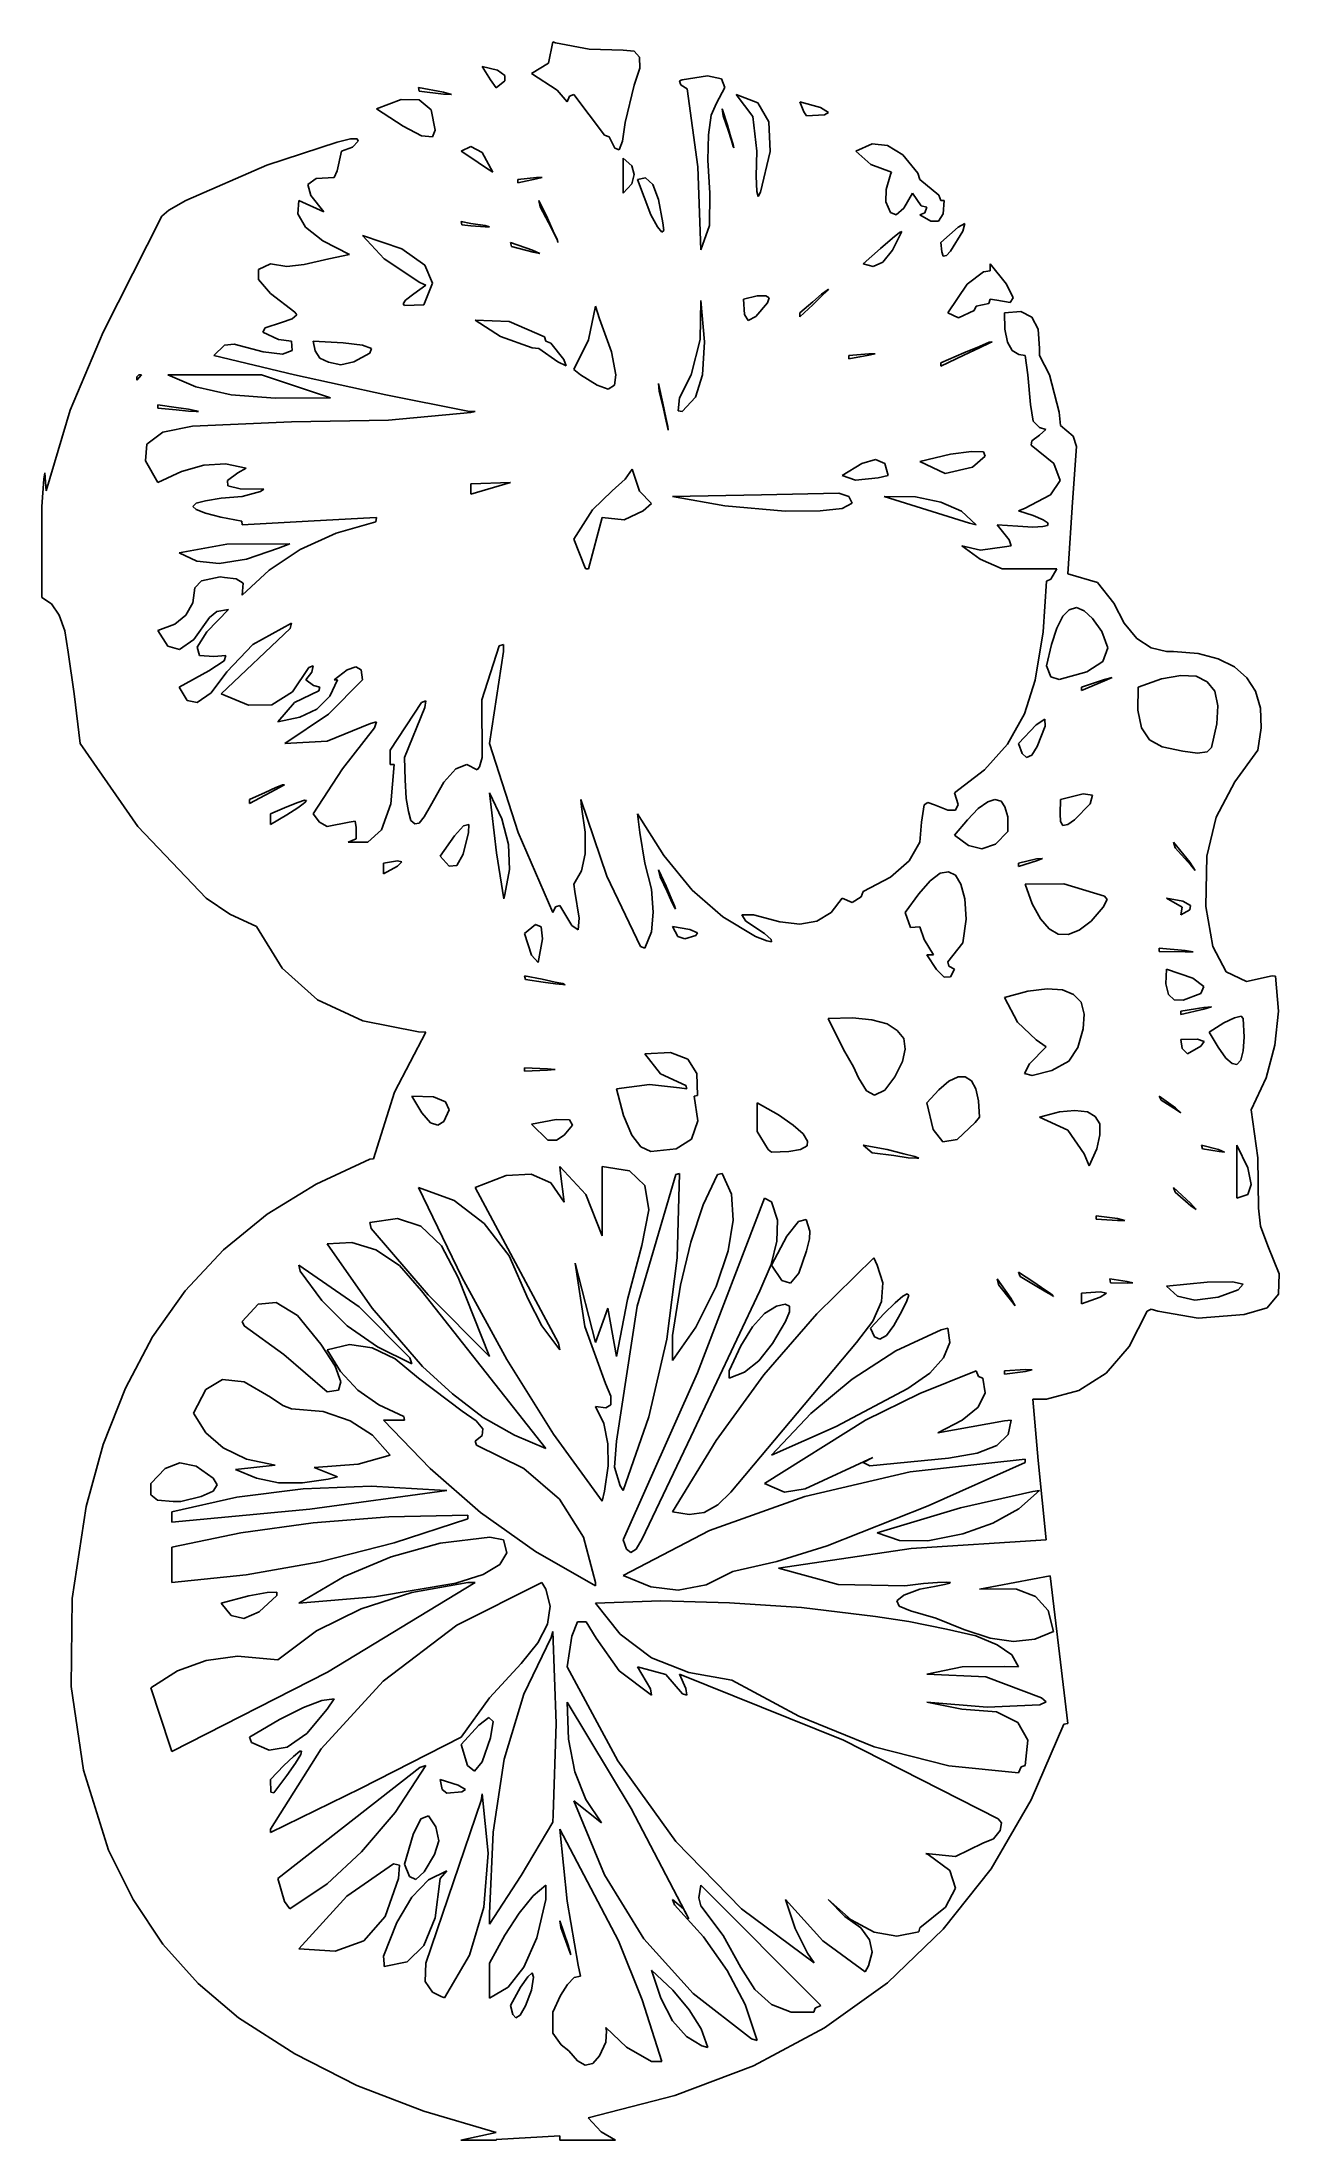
# Model space of a CAD drawing. Extents: x 3.55 to 6.13, y 0.04 to 4.42.
import ezdxf

# ---------------------------------------------------------------- set-up
doc = ezdxf.new("R2010")
doc.units = 0
doc.layers.get('0').update_dxf_attribs({"linetype": 'CONTINUOUS'})

msp = doc.modelspace()

# ---------------------------------------------------------------- linework, layer by layer
for p, q in [((4.6094, 4.3806), (4.6184, 4.4246)), ((4.6184, 4.4246), (4.6244, 4.4226)), ((4.6244, 4.4226), (4.6944, 4.4096)), ((4.6944, 4.4096), (4.7654, 4.4076)), ((4.7654, 4.4076), (4.7884, 4.4056)), ((4.7884, 4.4056), (4.7994, 4.3926)), ((4.7994, 4.3926), (4.8004, 4.3696)), ((4.4884, 4.3456), (4.4714, 4.3736)), ((4.4714, 4.3736), (4.5034, 4.3656)), ((4.5004, 4.3286), (4.4884, 4.3456)), ((4.5184, 4.3436), (4.5004, 4.3286)), ((4.5034, 4.3656), (4.5184, 4.3546)), ((4.5184, 4.3546), (4.5184, 4.3436)), ((4.5744, 4.3586), (4.6094, 4.3806)), ((4.6274, 4.3236), (4.5744, 4.3586)), ((4.8004, 4.3696), (4.7884, 4.3346)), ((4.8834, 4.3436), (4.8884, 4.3456)), ((4.8854, 4.3366), (4.8834, 4.3436)), ((4.8884, 4.3456), (4.9414, 4.3536)), ((4.9414, 4.3536), (4.9704, 4.3476)), ((4.9704, 4.3476), (4.9774, 4.3296)), ((4.2504, 4.2846), (4.3024, 4.3046)), ((4.3024, 4.3046), (4.3394, 4.3036)), ((4.3384, 4.3296), (4.3904, 4.3196)), ((4.3394, 4.3216), (4.3384, 4.3296)), ((4.3904, 4.3156), (4.3394, 4.3216)), ((4.3394, 4.3036), (4.3644, 4.2826)), ((4.3904, 4.3196), (4.4074, 4.3146)), ((4.4074, 4.3146), (4.3904, 4.3156)), ((4.6484, 4.2996), (4.6274, 4.3236)), ((4.6534, 4.3116), (4.6484, 4.2996)), ((4.6624, 4.3146), (4.6534, 4.3116)), ((4.7264, 4.2296), (4.6624, 4.3146)), ((4.7884, 4.3346), (4.7694, 4.2566)), ((4.8864, 4.3346), (4.8854, 4.3366)), ((4.8994, 4.3266), (4.8864, 4.3346)), ((4.9214, 4.1636), (4.8994, 4.3266)), ((4.9604, 4.2966), (4.9494, 4.2716)), ((4.9774, 4.3296), (4.9604, 4.2966)), ((5.0364, 4.2686), (5.0014, 4.3146)), ((5.0014, 4.3146), (5.0464, 4.2976)), ((5.0464, 4.2976), (5.0694, 4.2576)), ((5.1344, 4.2996), (5.1774, 4.2876)), ((5.1424, 4.2786), (5.1344, 4.2996)), ((4.3064, 4.2486), (4.2504, 4.2846)), ((4.3644, 4.2826), (4.3734, 4.2406)), ((4.7694, 4.2566), (4.7644, 4.2176)), ((4.9494, 4.2716), (4.9434, 4.2306)), ((4.9724, 4.2846), (4.9834, 4.2506)), ((4.9744, 4.2706), (4.9724, 4.2846)), ((4.9844, 4.2406), (4.9744, 4.2706)), ((4.9834, 4.2506), (4.9904, 4.2256)), ((5.0444, 4.1966), (5.0364, 4.2686)), ((5.0694, 4.2576), (5.0724, 4.1956)), ((5.1484, 4.2706), (5.1424, 4.2786)), ((5.1854, 4.2726), (5.1484, 4.2706)), ((5.1774, 4.2876), (5.1944, 4.2776)), ((5.1944, 4.2776), (5.1854, 4.2726)), ((4.0214, 4.1676), (4.1684, 4.2156)), ((4.1684, 4.2156), (4.1964, 4.2226)), ((4.1964, 4.2226), (4.2104, 4.2226)), ((4.2124, 4.2176), (4.2004, 4.2046)), ((4.2104, 4.2226), (4.2124, 4.2176)), ((4.3444, 4.2286), (4.3064, 4.2486)), ((4.3674, 4.2266), (4.3444, 4.2286)), ((4.3734, 4.2406), (4.3674, 4.2266)), ((4.4274, 4.1966), (4.4474, 4.2066)), ((4.4474, 4.2066), (4.4714, 4.1936)), ((4.7364, 4.2266), (4.7264, 4.2296)), ((4.7484, 4.2026), (4.7364, 4.2266)), ((4.7644, 4.2176), (4.7574, 4.1996)), ((4.9434, 4.2306), (4.9424, 4.1776)), ((4.9914, 4.2186), (4.9844, 4.2406)), ((4.9904, 4.2256), (4.9954, 4.2106)), ((4.9954, 4.2066), (4.9914, 4.2186)), ((4.9954, 4.2106), (4.9964, 4.2036)), ((4.9964, 4.2036), (4.9954, 4.2066)), ((5.2854, 4.2116), (5.2514, 4.1966)), ((5.3174, 4.2086), (5.2854, 4.2116)), ((5.3494, 4.1886), (5.3174, 4.2086)), ((3.8524, 4.0936), (4.0214, 4.1676)), ((4.1774, 4.1966), (4.1684, 4.1556)), ((4.2004, 4.2046), (4.1774, 4.1966)), ((4.4474, 4.1836), (4.4274, 4.1966)), ((4.4784, 4.1626), (4.4474, 4.1836)), ((4.4714, 4.1936), (4.4934, 4.1526)), ((4.4934, 4.1526), (4.4784, 4.1626)), ((4.7574, 4.1996), (4.7484, 4.2026)), ((4.7654, 4.1376), (4.7654, 4.1816)), ((4.7654, 4.1816), (4.7834, 4.1656)), ((4.7834, 4.1656), (4.7884, 4.1476)), ((4.9274, 3.9906), (4.9214, 4.1636)), ((4.9424, 4.1776), (4.9464, 4.1086)), ((5.0434, 4.1446), (5.0444, 4.1966)), ((5.0724, 4.1956), (5.0524, 4.1106)), ((5.2514, 4.1966), (5.2824, 4.1686)), ((5.2824, 4.1686), (5.3254, 4.1526)), ((5.3804, 4.1506), (5.3494, 4.1886)), ((4.1244, 4.1396), (4.1074, 4.1266)), ((4.1074, 4.1266), (4.1134, 4.1036)), ((4.1624, 4.1416), (4.1244, 4.1396)), ((4.1684, 4.1556), (4.1624, 4.1416)), ((4.5454, 4.1376), (4.5844, 4.1416)), ((4.5844, 4.1386), (4.5454, 4.1306)), ((4.5454, 4.1306), (4.5454, 4.1376)), ((4.5844, 4.1416), (4.5964, 4.1416)), ((4.5964, 4.1416), (4.5844, 4.1386)), ((4.7654, 4.1086), (4.7654, 4.1376)), ((4.7834, 4.1286), (4.7654, 4.1086)), ((4.7884, 4.1476), (4.7834, 4.1286)), ((4.7954, 4.1376), (4.8124, 4.1406)), ((4.8234, 4.0636), (4.7954, 4.1376)), ((4.8124, 4.1406), (4.8274, 4.1266)), ((4.8274, 4.1266), (4.8394, 4.0956)), ((5.0444, 4.1126), (5.0434, 4.1446)), ((5.3234, 4.1476), (5.3144, 4.1166)), ((5.3254, 4.1526), (5.3234, 4.1476)), ((5.3844, 4.1376), (5.3804, 4.1506)), ((5.4244, 4.1046), (5.3844, 4.1376)), ((3.8174, 4.0736), (3.8524, 4.0936)), ((4.0884, 4.0936), (4.0864, 4.0656)), ((4.1404, 4.0696), (4.0884, 4.0936)), ((4.1134, 4.1036), (4.1404, 4.0696)), ((4.5894, 4.0936), (4.6074, 4.0566)), ((4.5924, 4.0806), (4.5894, 4.0936)), ((4.6094, 4.0476), (4.5924, 4.0806)), ((4.8394, 4.0956), (4.8484, 4.0466)), ((4.9464, 4.1086), (4.9454, 4.0416)), ((5.0474, 4.1016), (5.0444, 4.1126)), ((5.0524, 4.1106), (5.0474, 4.1016)), ((5.3144, 4.1166), (5.3134, 4.0906)), ((5.3134, 4.0906), (5.3234, 4.0686)), ((5.3354, 4.0636), (5.3514, 4.0776)), ((5.3514, 4.0776), (5.3694, 4.1086)), ((5.3694, 4.1086), (5.3874, 4.0826)), ((5.3874, 4.0826), (5.3994, 4.0796)), ((5.3994, 4.0796), (5.3954, 4.0676)), ((5.4284, 4.0936), (5.4244, 4.1046)), ((5.4354, 4.0936), (5.4284, 4.0936)), ((5.4334, 4.0656), (5.4354, 4.0936)), ((3.7114, 3.8806), (3.8024, 4.0606)), ((3.8024, 4.0606), (3.8174, 4.0736)), ((4.0864, 4.0656), (4.1024, 4.0376)), ((4.1024, 4.0376), (4.1384, 4.0096)), ((4.4284, 4.0426), (4.4274, 4.0496)), ((4.4274, 4.0496), (4.4474, 4.0456)), ((4.4474, 4.0406), (4.4284, 4.0426)), ((4.4474, 4.0456), (4.4774, 4.0416)), ((4.4774, 4.0386), (4.4474, 4.0406)), ((4.4774, 4.0416), (4.4864, 4.0386)), ((4.4864, 4.0386), (4.4774, 4.0386)), ((4.6074, 4.0566), (4.6194, 4.0296)), ((4.6214, 4.0236), (4.6094, 4.0476)), ((4.8374, 4.0386), (4.8234, 4.0636)), ((4.8464, 4.0276), (4.8374, 4.0386)), ((4.8504, 4.0306), (4.8464, 4.0276)), ((4.8484, 4.0466), (4.8504, 4.0306)), ((4.9454, 4.0416), (4.9274, 3.9906)), ((5.3234, 4.0686), (5.3354, 4.0636)), ((5.3954, 4.0676), (5.3844, 4.0636)), ((5.3844, 4.0636), (5.4074, 4.0506)), ((5.4074, 4.0506), (5.4234, 4.0506)), ((5.4234, 4.0506), (5.4334, 4.0656)), ((5.4284, 4.0056), (5.4644, 4.0376)), ((5.4644, 4.0376), (5.4784, 4.0456)), ((5.4784, 4.0456), (5.4744, 4.0296)), ((4.1384, 4.0096), (4.1944, 3.9806)), ((4.2664, 3.9716), (4.2214, 4.0206)), ((4.2214, 4.0206), (4.3034, 3.9926)), ((4.3034, 3.9926), (4.3514, 3.9586)), ((4.5304, 4.0056), (4.5764, 3.9896)), ((4.5324, 3.9976), (4.5304, 4.0056)), ((4.5774, 3.9856), (4.5324, 3.9976)), ((4.5764, 3.9896), (4.5914, 3.9826)), ((4.6194, 4.0296), (4.6274, 4.0126)), ((4.6284, 4.0106), (4.6214, 4.0236)), ((4.6274, 4.0126), (4.6294, 4.0056)), ((4.6294, 4.0056), (4.6284, 4.0106)), ((5.2664, 3.9616), (5.3024, 3.9936)), ((5.3024, 3.9936), (5.3274, 4.0146)), ((5.3274, 3.9896), (5.3074, 3.9646)), ((5.3474, 4.0286), (5.3274, 3.9896)), ((5.3274, 4.0146), (5.3424, 4.0266)), ((5.3424, 4.0266), (5.3474, 4.0286)), ((5.4304, 3.9866), (5.4284, 4.0056)), ((5.4484, 3.9876), (5.4404, 3.9786)), ((5.4744, 4.0296), (5.4484, 3.9876)), ((4.0294, 3.9616), (4.0044, 3.9496)), ((4.0044, 3.9496), (4.0044, 3.9286)), ((4.0634, 3.9556), (4.0294, 3.9616)), ((4.0994, 3.9596), (4.0634, 3.9556)), ((4.1514, 3.9716), (4.0994, 3.9596)), ((4.1944, 3.9806), (4.1514, 3.9716)), ((4.3414, 3.9226), (4.2664, 3.9716)), ((4.3514, 3.9586), (4.3674, 3.9206)), ((4.5914, 3.9826), (4.5774, 3.9856)), ((5.2874, 3.9556), (5.2664, 3.9616)), ((5.3074, 3.9646), (5.2874, 3.9556)), ((5.4334, 3.9776), (5.4304, 3.9866)), ((5.4404, 3.9786), (5.4334, 3.9776)), ((5.5174, 3.9446), (5.4834, 3.9186)), ((5.5314, 3.9466), (5.5174, 3.9446)), ((5.5654, 3.9186), (5.5314, 3.9616)), ((5.5314, 3.9616), (5.5314, 3.9466)), ((4.0044, 3.9286), (4.0294, 3.8996)), ((4.0294, 3.8996), (4.0804, 3.8606)), ((4.3284, 3.8986), (4.3534, 3.9166)), ((4.3534, 3.9166), (4.3414, 3.9226)), ((4.3674, 3.9206), (4.3494, 3.8756)), ((5.1794, 3.8976), (5.1914, 3.9066)), ((5.1914, 3.9046), (5.1794, 3.8936)), ((5.1914, 3.9066), (5.1944, 3.9086)), ((5.1944, 3.9086), (5.1914, 3.9046)), ((5.4834, 3.9186), (5.4434, 3.8586)), ((5.5794, 3.8906), (5.5654, 3.9186)), ((3.6804, 3.8186), (3.7114, 3.8806)), ((4.0804, 3.8606), (4.0844, 3.8546)), ((4.3064, 3.8776), (4.3114, 3.8856)), ((4.3094, 3.8746), (4.3064, 3.8776)), ((4.3494, 3.8756), (4.3094, 3.8746)), ((4.3114, 3.8856), (4.3284, 3.8986)), ((4.6934, 3.8026), (4.7074, 3.8726)), ((4.7074, 3.8726), (4.7164, 3.8466)), ((4.9264, 3.8036), (4.9274, 3.8846)), ((4.9274, 3.8846), (4.9354, 3.7986)), ((5.0164, 3.8876), (5.0454, 3.8946)), ((5.0184, 3.8556), (5.0164, 3.8876)), ((5.0264, 3.8426), (5.0184, 3.8556)), ((5.0664, 3.8796), (5.0424, 3.8516)), ((5.0454, 3.8946), (5.0634, 3.8946)), ((5.0634, 3.8946), (5.0704, 3.8906)), ((5.0704, 3.8906), (5.0664, 3.8796)), ((5.1344, 3.8586), (5.1614, 3.8816)), ((5.1614, 3.8756), (5.1344, 3.8506)), ((5.1344, 3.8506), (5.1344, 3.8586)), ((5.1614, 3.8816), (5.1794, 3.8976)), ((5.1794, 3.8936), (5.1614, 3.8756)), ((5.4434, 3.8586), (5.4654, 3.8486)), ((5.4654, 3.8486), (5.4984, 3.8636)), ((5.4984, 3.8636), (5.5024, 3.8726)), ((5.5024, 3.8726), (5.5284, 3.8786)), ((5.5284, 3.8786), (5.5314, 3.8876)), ((5.5314, 3.8876), (5.5454, 3.8856)), ((5.5454, 3.8856), (5.5734, 3.8806)), ((5.5614, 3.8586), (5.5954, 3.8616)), ((5.5624, 3.8246), (5.5614, 3.8586)), ((5.5734, 3.8806), (5.5794, 3.8906)), ((5.5954, 3.8616), (5.6184, 3.8496)), ((3.6114, 3.6556), (3.6804, 3.8186)), ((4.0184, 3.8276), (4.0134, 3.8186)), ((4.0134, 3.8186), (4.0464, 3.8036)), ((4.0524, 3.8386), (4.0184, 3.8276)), ((4.0744, 3.8466), (4.0524, 3.8386)), ((4.0844, 3.8546), (4.0744, 3.8466)), ((4.5274, 3.8406), (4.4564, 3.8436)), ((4.4564, 3.8436), (4.5094, 3.8096)), ((4.6014, 3.8086), (4.5274, 3.8406)), ((4.7164, 3.8466), (4.7414, 3.7776)), ((5.0424, 3.8516), (5.0264, 3.8426)), ((5.5674, 3.7976), (5.5624, 3.8246)), ((5.6184, 3.8496), (5.6314, 3.8246)), ((5.6314, 3.8246), (5.6344, 3.7846)), ((3.9334, 3.7916), (3.9114, 3.7696)), ((3.9114, 3.7696), (4.0794, 3.7296)), ((3.9534, 3.7936), (3.9334, 3.7916)), ((4.0144, 3.7776), (3.9534, 3.7936)), ((4.0544, 3.7726), (4.0144, 3.7776)), ((4.0464, 3.8036), (4.0734, 3.7996)), ((4.0744, 3.7806), (4.0544, 3.7726)), ((4.0734, 3.7996), (4.0744, 3.7806)), ((4.1184, 3.7996), (4.1814, 3.7966)), ((4.1224, 3.7796), (4.1184, 3.7996)), ((4.1324, 3.7646), (4.1224, 3.7796)), ((4.1814, 3.7966), (4.2214, 3.7916)), ((4.2364, 3.7746), (4.2034, 3.7566)), ((4.2214, 3.7916), (4.2404, 3.7846)), ((4.2404, 3.7846), (4.2364, 3.7746)), ((4.5094, 3.8096), (4.5754, 3.7856)), ((4.5754, 3.7856), (4.5894, 3.7846)), ((4.5894, 3.7846), (4.6294, 3.7566)), ((4.6044, 3.7996), (4.6014, 3.8086)), ((4.6144, 3.7956), (4.6044, 3.7996)), ((4.6414, 3.7616), (4.6144, 3.7956)), ((4.6624, 3.7406), (4.6934, 3.8026)), ((4.7414, 3.7776), (4.7504, 3.7296)), ((4.9074, 3.7296), (4.9264, 3.8036)), ((4.9354, 3.7986), (4.9314, 3.7296)), ((5.2364, 3.7696), (5.2784, 3.7736)), ((5.2784, 3.7706), (5.2364, 3.7626)), ((5.2364, 3.7626), (5.2364, 3.7696)), ((5.2784, 3.7736), (5.2914, 3.7736)), ((5.2914, 3.7736), (5.2784, 3.7706)), ((5.4284, 3.7546), (5.4764, 3.7756)), ((5.4764, 3.7706), (5.4284, 3.7476)), ((5.4764, 3.7756), (5.5094, 3.7886)), ((5.5094, 3.7856), (5.4764, 3.7706)), ((5.5094, 3.7886), (5.5294, 3.7976)), ((5.5294, 3.7956), (5.5094, 3.7856)), ((5.5294, 3.7976), (5.5354, 3.7986)), ((5.5354, 3.7986), (5.5294, 3.7956)), ((5.5774, 3.7806), (5.5674, 3.7976)), ((5.5914, 3.7716), (5.5774, 3.7806)), ((5.6044, 3.7696), (5.5914, 3.7716)), ((5.6104, 3.7296), (5.6044, 3.7696)), ((5.6344, 3.7846), (5.6344, 3.7696)), ((5.6344, 3.7696), (5.6554, 3.7296)), ((3.7504, 3.7256), (3.7544, 3.7296)), ((3.7604, 3.7296), (3.7504, 3.7186)), ((3.7504, 3.7186), (3.7504, 3.7256)), ((3.7544, 3.7296), (3.7604, 3.7296)), ((3.8734, 3.7046), (3.8154, 3.7296)), ((3.8154, 3.7296), (4.0104, 3.7296)), ((4.0104, 3.7296), (4.1544, 3.6816)), ((4.0794, 3.7296), (4.2704, 3.6876)), ((4.1504, 3.7556), (4.1324, 3.7646)), ((4.1764, 3.7506), (4.1504, 3.7556)), ((4.2034, 3.7566), (4.1764, 3.7506)), ((4.6294, 3.7566), (4.6464, 3.7486)), ((4.6464, 3.7486), (4.6414, 3.7616)), ((4.6764, 3.7296), (4.6624, 3.7406)), ((4.7114, 3.7076), (4.6764, 3.7296)), ((4.7504, 3.7296), (4.7474, 3.7076)), ((4.8834, 3.6816), (4.9074, 3.7296)), ((4.9314, 3.7296), (4.9164, 3.6826)), ((5.4284, 3.7476), (5.4284, 3.7546)), ((5.6154, 3.6676), (5.6104, 3.7296)), ((5.6554, 3.7296), (5.6754, 3.6516)), ((3.9474, 3.6876), (3.8734, 3.7046)), ((4.0394, 3.6806), (3.9474, 3.6876)), ((4.1474, 3.6816), (4.0394, 3.6806)), ((4.1544, 3.6816), (4.1474, 3.6816)), ((4.2704, 3.6876), (4.4414, 3.6536)), ((4.7344, 3.6996), (4.7114, 3.7076)), ((4.7474, 3.7076), (4.7344, 3.6996)), ((4.8394, 3.7116), (4.8484, 3.6706)), ((4.8404, 3.6956), (4.8394, 3.7116)), ((4.8494, 3.6586), (4.8404, 3.6956)), ((4.8804, 3.6546), (4.8834, 3.6816)), ((4.9164, 3.6826), (4.8884, 3.6526)), ((3.5614, 3.4876), (3.6114, 3.6556)), ((3.7944, 3.6666), (3.8324, 3.6616)), ((3.7944, 3.6596), (3.7944, 3.6666)), ((3.8324, 3.6566), (3.7944, 3.6596)), ((3.8324, 3.6616), (3.8584, 3.6576)), ((3.8584, 3.6536), (3.8324, 3.6566)), ((3.8584, 3.6576), (3.8744, 3.6546)), ((3.8744, 3.6526), (3.8584, 3.6536)), ((3.8744, 3.6546), (3.8794, 3.6526)), ((3.8794, 3.6526), (3.8744, 3.6526)), ((4.4474, 3.6506), (4.2754, 3.6346)), ((4.4414, 3.6536), (4.4474, 3.6526)), ((4.4474, 3.6526), (4.4564, 3.6526)), ((4.4564, 3.6526), (4.4474, 3.6506)), ((4.8484, 3.6706), (4.8544, 3.6406)), ((4.8554, 3.6326), (4.8494, 3.6586)), ((4.8544, 3.6406), (4.8584, 3.6216)), ((4.8884, 3.6526), (4.8804, 3.6546)), ((5.6214, 3.6326), (5.6154, 3.6676)), ((5.6754, 3.6516), (5.6784, 3.6236)), ((3.8044, 3.6096), (3.7714, 3.5846)), ((3.8664, 3.6226), (3.8044, 3.6096)), ((4.0734, 3.6316), (3.8664, 3.6226)), ((4.2754, 3.6346), (4.0734, 3.6316)), ((4.8584, 3.6176), (4.8554, 3.6326)), ((4.8584, 3.6216), (4.8594, 3.6136)), ((4.8594, 3.6136), (4.8584, 3.6176)), ((5.6184, 3.5916), (5.6344, 3.6036)), ((5.6344, 3.6196), (5.6214, 3.6326)), ((5.6474, 3.6156), (5.6344, 3.6196)), ((5.6344, 3.6036), (5.6474, 3.6156)), ((5.6784, 3.6236), (5.7044, 3.6016)), ((5.7044, 3.6016), (5.7114, 3.5796)), ((3.7714, 3.5846), (3.7684, 3.5496)), ((3.7684, 3.5496), (3.7944, 3.5046)), ((5.2634, 3.5446), (5.2924, 3.5526)), ((5.2924, 3.5526), (5.3114, 3.5446)), ((5.3844, 3.5486), (5.4484, 3.5636)), ((5.4484, 3.5636), (5.4924, 3.5696)), ((5.4924, 3.5696), (5.5174, 3.5686)), ((5.5214, 3.5596), (5.4944, 3.5366)), ((5.5174, 3.5686), (5.5214, 3.5596)), ((5.6174, 3.5826), (5.6184, 3.5916)), ((5.6644, 3.5446), (5.6174, 3.5826)), ((5.7114, 3.5796), (5.7034, 3.4636)), ((3.5524, 3.4546), (3.5564, 3.5116)), ((3.5564, 3.5116), (3.5584, 3.5246)), ((3.5584, 3.5246), (3.5614, 3.4876)), ((3.7944, 3.5046), (3.8434, 3.5276)), ((3.8434, 3.5276), (3.8904, 3.5406)), ((3.8904, 3.5406), (3.9354, 3.5436)), ((3.9354, 3.5436), (3.9784, 3.5346)), ((3.9614, 3.5246), (3.9394, 3.5086)), ((3.9394, 3.5086), (3.9404, 3.4976)), ((3.9784, 3.5346), (3.9614, 3.5246)), ((4.7424, 3.4876), (4.7694, 3.5116)), ((4.7694, 3.5116), (4.7844, 3.5326)), ((4.7844, 3.5326), (4.7994, 3.4866)), ((5.2224, 3.5196), (5.2634, 3.5446)), ((5.2504, 3.5096), (5.2224, 3.5196)), ((5.2974, 3.5146), (5.2504, 3.5096)), ((5.3184, 3.5196), (5.2974, 3.5146)), ((5.3114, 3.5446), (5.3184, 3.5196)), ((5.4374, 3.5236), (5.3844, 3.5486)), ((5.4944, 3.5366), (5.4374, 3.5236)), ((5.6574, 3.4786), (5.6774, 3.5086)), ((5.6774, 3.5086), (5.6644, 3.5446)), ((3.8744, 3.4616), (3.8674, 3.4546)), ((3.8934, 3.4666), (3.8744, 3.4616)), ((3.9264, 3.4716), (3.8934, 3.4666)), ((3.9704, 3.4756), (3.9264, 3.4716)), ((3.9404, 3.4976), (3.9664, 3.4916)), ((3.9664, 3.4916), (4.0154, 3.4906)), ((4.0084, 3.4856), (3.9704, 3.4756)), ((4.0154, 3.4906), (4.0084, 3.4856)), ((4.5304, 3.5046), (4.4474, 3.5016)), ((4.4474, 3.4806), (4.5304, 3.5046)), ((4.4474, 3.5016), (4.4474, 3.4806)), ((4.7014, 3.4476), (4.7424, 3.4876)), ((4.7994, 3.4866), (4.8244, 3.4606)), ((4.8684, 3.4756), (5.0544, 3.4786)), ((4.9774, 3.4556), (4.8684, 3.4756)), ((5.0544, 3.4786), (5.2154, 3.4826)), ((5.2154, 3.4826), (5.2364, 3.4756)), ((5.2434, 3.4616), (5.2224, 3.4506)), ((5.2364, 3.4756), (5.2434, 3.4616)), ((5.4884, 3.4196), (5.3104, 3.4756)), ((5.3104, 3.4756), (5.3754, 3.4746)), ((5.3754, 3.4746), (5.4284, 3.4636)), ((5.4284, 3.4636), (5.4714, 3.4446)), ((5.6034, 3.4506), (5.6574, 3.4786)), ((5.7034, 3.4636), (5.6944, 3.3246)), ((3.5524, 3.4106), (3.5524, 3.4546)), ((3.8674, 3.4546), (3.8744, 3.4486)), ((3.8744, 3.4486), (3.8934, 3.4406)), ((3.8934, 3.4406), (3.9254, 3.4326)), ((3.9254, 3.4326), (3.9694, 3.4236)), ((3.9694, 3.4236), (3.9704, 3.4166)), ((3.9704, 3.4166), (4.1204, 3.4246)), ((4.1204, 3.4246), (4.2364, 3.4306)), ((4.2494, 3.4226), (4.1664, 3.3986)), ((4.2364, 3.4306), (4.2504, 3.4316)), ((4.2504, 3.4316), (4.2494, 3.4226)), ((4.6624, 3.3866), (4.7014, 3.4476)), ((4.7214, 3.4316), (4.6934, 3.3246)), ((4.7674, 3.4266), (4.7214, 3.4316)), ((4.8074, 3.4456), (4.7674, 3.4266)), ((4.8244, 3.4606), (4.8074, 3.4456)), ((5.1034, 3.4446), (4.9774, 3.4556)), ((5.1764, 3.4456), (5.1034, 3.4446)), ((5.2224, 3.4506), (5.1764, 3.4456)), ((5.4714, 3.4446), (5.5024, 3.4166)), ((5.5024, 3.4166), (5.4884, 3.4196)), ((5.5904, 3.4456), (5.6034, 3.4506)), ((5.6214, 3.4356), (5.5904, 3.4456)), ((5.6424, 3.4266), (5.6214, 3.4356)), ((5.6524, 3.4196), (5.6424, 3.4266)), ((5.6514, 3.4146), (5.6524, 3.4196)), ((3.5524, 3.3246), (3.5524, 3.4106)), ((3.8384, 3.3576), (3.9384, 3.3756)), ((3.9384, 3.3756), (4.0694, 3.3766)), ((4.0694, 3.3766), (4.0464, 3.3676)), ((4.1664, 3.3986), (4.0914, 3.3646)), ((4.6864, 3.3266), (4.6624, 3.3866)), ((5.5714, 3.3846), (5.5464, 3.4166)), ((5.5464, 3.4166), (5.5894, 3.4136)), ((5.5754, 3.3726), (5.5714, 3.3846)), ((5.5894, 3.4136), (5.6204, 3.4116)), ((5.6204, 3.4116), (5.6414, 3.4126)), ((5.6414, 3.4126), (5.6514, 3.4146)), ((3.8754, 3.3406), (3.8384, 3.3576)), ((3.9224, 3.3356), (3.8754, 3.3406)), ((3.9794, 3.3446), (3.9224, 3.3356)), ((4.0464, 3.3676), (3.9794, 3.3446)), ((4.0914, 3.3646), (4.0264, 3.3216)), ((5.5104, 3.3446), (5.4724, 3.3726)), ((5.4724, 3.3726), (5.5114, 3.3636)), ((5.5564, 3.3246), (5.5104, 3.3446)), ((5.5114, 3.3636), (5.5614, 3.3706)), ((5.5614, 3.3706), (5.5754, 3.3726)), ((3.5524, 3.2956), (3.5524, 3.3246)), ((3.5524, 3.2646), (3.5524, 3.2956)), ((3.8854, 3.2996), (3.8714, 3.2846)), ((3.9244, 3.3076), (3.8854, 3.2996)), ((3.9334, 3.3066), (3.9244, 3.3076)), ((3.9574, 3.3036), (3.9334, 3.3066)), ((3.9724, 3.2946), (3.9574, 3.3036)), ((4.0264, 3.3216), (3.9704, 3.2696)), ((3.9704, 3.2696), (3.9724, 3.2946)), ((4.6874, 3.3246), (4.6864, 3.3266)), ((4.6934, 3.3246), (4.6874, 3.3246)), ((5.6704, 3.3246), (5.5564, 3.3246)), ((5.6424, 3.1926), (5.6494, 3.2986)), ((5.6494, 3.2986), (5.6584, 3.3026)), ((5.6584, 3.3026), (5.6704, 3.3246)), ((5.6944, 3.3246), (5.6934, 3.3136)), ((5.6934, 3.3136), (5.7554, 3.2956)), ((5.7554, 3.2956), (5.7894, 3.2526)), ((3.5724, 3.2516), (3.5524, 3.2646)), ((3.5884, 3.2276), (3.5724, 3.2516)), ((3.8674, 3.2536), (3.8524, 3.2276)), ((3.8714, 3.2846), (3.8674, 3.2536)), ((5.6964, 3.2386), (5.7114, 3.2436)), ((5.7114, 3.2436), (5.7274, 3.2366)), ((5.7894, 3.2526), (5.8114, 3.2106)), ((3.6004, 3.1946), (3.5884, 3.2276)), ((3.8294, 3.2086), (3.7944, 3.1956)), ((3.8524, 3.2276), (3.8294, 3.2086)), ((3.8694, 3.1766), (3.9024, 3.2226)), ((3.9414, 3.2396), (3.8964, 3.1926)), ((3.9024, 3.2226), (3.9174, 3.2356)), ((3.9174, 3.2356), (3.9414, 3.2396)), ((4.0704, 3.1996), (3.9264, 3.0636)), ((3.9924, 3.1666), (4.0734, 3.2106)), ((4.0734, 3.2106), (4.0704, 3.1996)), ((5.6594, 3.1666), (5.6704, 3.2006)), ((5.6704, 3.2006), (5.6834, 3.2256)), ((5.6834, 3.2256), (5.6964, 3.2386)), ((5.7274, 3.2366), (5.7454, 3.2206)), ((5.7454, 3.2206), (5.7644, 3.1936)), ((5.8114, 3.2106), (5.8374, 3.1786)), ((3.6074, 3.1506), (3.6004, 3.1946)), ((3.7944, 3.1956), (3.8154, 3.1626)), ((3.8154, 3.1626), (3.8394, 3.1556)), ((3.8394, 3.1556), (3.8694, 3.1766)), ((3.8964, 3.1926), (3.8764, 3.1606)), ((3.8764, 3.1606), (3.8814, 3.1436)), ((3.9384, 3.1096), (3.9924, 3.1666)), ((4.4704, 3.0506), (4.5064, 3.1636)), ((4.5064, 3.1636), (4.5154, 3.1666)), ((4.5154, 3.1666), (4.5154, 3.1516)), ((5.6254, 3.0916), (5.6424, 3.1926)), ((5.6494, 3.1216), (5.6594, 3.1666)), ((5.7644, 3.1936), (5.7774, 3.1596)), ((5.7774, 3.1596), (5.7664, 3.1306)), ((5.8374, 3.1786), (5.8674, 3.1596)), ((5.8674, 3.1596), (5.8994, 3.1516)), ((3.6194, 3.0636), (3.6074, 3.1506)), ((3.9004, 3.1116), (3.8384, 3.0776)), ((3.8814, 3.1436), (3.9114, 3.1416)), ((3.9324, 3.1326), (3.9004, 3.1116)), ((3.9114, 3.1416), (3.9364, 3.1436)), ((3.9364, 3.1436), (3.9324, 3.1326)), ((4.0754, 3.0676), (4.1094, 3.1186)), ((4.1094, 3.1186), (4.1184, 3.1216)), ((4.1184, 3.1216), (4.1154, 3.1086)), ((4.1624, 3.0926), (4.1894, 3.1136)), ((4.1894, 3.1136), (4.2074, 3.1196)), ((4.2074, 3.1196), (4.2184, 3.1136)), ((4.2184, 3.1136), (4.2214, 3.0926)), ((4.5154, 3.1516), (4.4864, 2.9596)), ((5.6584, 3.0986), (5.6494, 3.1216)), ((5.7664, 3.1306), (5.7334, 3.1096)), ((5.8994, 3.1516), (5.9144, 3.1516)), ((5.9144, 3.1516), (5.9654, 3.1476)), ((5.9654, 3.1476), (6.0074, 3.1366)), ((6.0074, 3.1366), (6.0414, 3.1196)), ((6.0414, 3.1196), (6.0674, 3.0966)), ((3.8384, 3.0776), (3.8554, 3.0496)), ((3.9054, 3.0656), (3.9384, 3.1096)), ((4.0324, 3.0406), (4.0754, 3.0676)), ((4.1304, 3.0696), (4.0794, 3.0456)), ((4.1154, 3.1086), (4.1034, 3.0926)), ((4.1034, 3.0926), (4.1194, 3.0806)), ((4.1194, 3.0806), (4.1324, 3.0776)), ((4.1324, 3.0776), (4.1304, 3.0696)), ((4.2214, 3.0926), (4.1504, 3.0206)), ((4.1534, 3.0586), (4.1694, 3.0926)), ((4.1694, 3.0926), (4.1624, 3.0926)), ((5.6034, 3.0216), (5.6254, 3.0916)), ((5.6754, 3.0936), (5.6584, 3.0986)), ((5.7334, 3.1096), (5.6754, 3.0936)), ((5.7224, 3.0776), (5.7704, 3.0936)), ((5.7704, 3.0906), (5.7224, 3.0706)), ((5.7224, 3.0706), (5.7224, 3.0776)), ((5.7704, 3.0936), (5.7864, 3.0976)), ((5.7864, 3.0976), (5.7704, 3.0906)), ((5.8394, 3.0296), (5.8404, 3.0776)), ((5.8404, 3.0776), (5.8894, 3.0946)), ((5.8894, 3.0946), (5.9294, 3.1016)), ((5.9294, 3.1016), (5.9614, 3.1006)), ((5.9614, 3.1006), (5.9844, 3.0886)), ((5.9844, 3.0886), (6.0004, 3.0686)), ((6.0004, 3.0686), (6.0064, 3.0386)), ((6.0674, 3.0966), (6.0854, 3.0686)), ((6.0854, 3.0686), (6.0954, 3.0336)), ((3.6324, 2.9596), (3.6194, 3.0636)), ((3.8554, 3.0496), (3.8764, 3.0456)), ((3.8764, 3.0456), (3.9054, 3.0656)), ((3.9264, 3.0636), (3.9834, 3.0396)), ((3.9834, 3.0396), (4.0324, 3.0406)), ((4.0794, 3.0456), (4.0444, 3.0046)), ((4.0904, 3.0146), (4.1264, 3.0316)), ((4.1264, 3.0316), (4.1534, 3.0586)), ((4.2794, 2.9456), (4.3444, 3.0456)), ((4.3514, 3.0346), (4.3094, 2.9306)), ((4.3444, 3.0456), (4.3534, 3.0486)), ((4.3534, 3.0486), (4.3514, 3.0346)), ((4.4714, 2.9306), (4.4704, 3.0506)), ((5.8474, 2.9926), (5.8394, 3.0296)), ((6.0064, 3.0386), (6.0044, 3.0006)), ((6.0954, 3.0336), (6.0974, 2.9926)), ((4.0444, 3.0046), (4.0904, 3.0146)), ((4.1504, 3.0206), (4.0594, 2.9596)), ((4.1474, 2.9646), (4.2384, 3.0016)), ((4.2464, 2.9926), (4.1794, 2.9066)), ((4.2384, 3.0016), (4.2504, 3.0046)), ((4.2504, 3.0046), (4.2464, 2.9926)), ((5.5674, 2.9586), (5.6034, 3.0216)), ((5.5904, 2.9596), (5.6274, 2.9986)), ((5.6274, 2.9986), (5.6454, 3.0106)), ((5.6464, 2.9956), (5.6294, 2.9536)), ((5.6454, 3.0106), (5.6464, 2.9956)), ((5.8644, 2.9676), (5.8474, 2.9926)), ((6.0044, 3.0006), (5.9934, 2.9516)), ((6.0974, 2.9926), (6.0904, 2.9456)), ((3.7524, 2.7866), (3.6324, 2.9596)), ((4.0594, 2.9596), (4.1474, 2.9646)), ((4.2794, 2.9306), (4.2794, 2.9456)), ((4.4864, 2.9596), (4.5464, 2.7736)), ((5.5194, 2.9046), (5.5674, 2.9586)), ((5.5984, 2.9386), (5.5904, 2.9596)), ((5.6074, 2.9306), (5.5984, 2.9386)), ((5.6184, 2.9356), (5.6074, 2.9306)), ((5.6294, 2.9536), (5.6184, 2.9356)), ((5.8904, 2.9526), (5.8644, 2.9676)), ((5.9334, 2.9436), (5.8904, 2.9526)), ((5.9644, 2.9396), (5.9334, 2.9436)), ((5.9844, 2.9426), (5.9644, 2.9396)), ((5.9934, 2.9516), (5.9844, 2.9426)), ((6.0904, 2.9456), (6.0424, 2.8796)), ((4.1794, 2.9066), (4.1184, 2.8126)), ((4.2794, 2.9156), (4.2794, 2.9306)), ((4.2874, 2.9156), (4.2794, 2.9156)), ((4.2804, 2.8336), (4.2874, 2.9156)), ((4.3094, 2.9306), (4.3104, 2.8836)), ((4.3914, 2.8786), (4.4164, 2.9066)), ((4.4164, 2.9066), (4.4394, 2.9156)), ((4.4394, 2.9156), (4.4604, 2.9046)), ((4.4604, 2.9046), (4.4654, 2.9106)), ((4.4654, 2.9106), (4.4714, 2.9306)), ((5.4574, 2.8566), (5.5194, 2.9046)), ((3.9854, 2.8426), (4.0184, 2.8576)), ((4.0184, 2.8516), (3.9854, 2.8346)), ((4.0184, 2.8576), (4.0404, 2.8676)), ((4.0404, 2.8636), (4.0184, 2.8516)), ((4.0404, 2.8676), (4.0544, 2.8736)), ((4.0544, 2.8716), (4.0404, 2.8636)), ((4.0544, 2.8736), (4.0584, 2.8736)), ((4.0584, 2.8736), (4.0544, 2.8716)), ((4.3104, 2.8836), (4.3124, 2.8446)), ((4.3634, 2.8296), (4.3914, 2.8786)), ((4.5014, 2.7316), (4.4864, 2.8566)), ((4.4864, 2.8566), (4.5124, 2.8026)), ((5.4644, 2.8326), (5.4574, 2.8566)), ((5.6784, 2.8426), (5.7254, 2.8546)), ((5.7254, 2.8546), (5.7454, 2.8516)), ((5.7454, 2.8516), (5.7404, 2.8336)), ((6.0424, 2.8796), (6.0034, 2.8056)), ((3.9854, 2.8346), (3.9854, 2.8426)), ((4.0294, 2.8126), (4.0634, 2.8276)), ((4.0294, 2.7906), (4.0294, 2.8126)), ((4.0634, 2.8106), (4.0294, 2.7906)), ((4.0634, 2.8276), (4.0864, 2.8366)), ((4.0864, 2.8256), (4.0634, 2.8106)), ((4.0864, 2.8366), (4.1004, 2.8416)), ((4.1004, 2.8356), (4.0864, 2.8256)), ((4.1004, 2.8416), (4.1044, 2.8406)), ((4.1044, 2.8406), (4.1004, 2.8356)), ((4.1184, 2.8126), (4.1314, 2.7956)), ((4.2614, 2.7796), (4.2804, 2.8336)), ((4.3124, 2.8446), (4.3174, 2.8176)), ((4.3174, 2.8176), (4.3224, 2.7986)), ((4.3394, 2.7936), (4.3504, 2.8066)), ((4.3504, 2.8066), (4.3634, 2.8296)), ((4.6784, 2.8276), (4.6774, 2.8426)), ((4.6774, 2.8426), (4.7314, 2.6826)), ((4.6864, 2.7746), (4.6784, 2.8276)), ((4.8004, 2.7736), (4.7954, 2.8126)), ((4.7954, 2.8126), (4.8504, 2.7256)), ((5.3884, 2.7956), (5.3934, 2.8316)), ((5.3934, 2.8316), (5.4014, 2.8366)), ((5.4014, 2.8366), (5.4154, 2.8316)), ((5.4154, 2.8316), (5.4434, 2.8206)), ((5.4434, 2.8206), (5.4594, 2.8206)), ((5.4594, 2.8206), (5.4644, 2.8326)), ((5.4844, 2.8006), (5.5064, 2.8236)), ((5.5064, 2.8236), (5.5264, 2.8376)), ((5.5264, 2.8376), (5.5414, 2.8426)), ((5.5414, 2.8426), (5.5544, 2.8396)), ((5.5544, 2.8396), (5.5624, 2.8276)), ((5.5624, 2.8276), (5.5684, 2.8066)), ((5.5684, 2.8066), (5.5684, 2.7756)), ((5.6774, 2.8126), (5.6784, 2.8426)), ((5.6784, 2.7966), (5.6774, 2.8126)), ((5.7404, 2.8336), (5.7074, 2.8006)), ((6.0034, 2.8056), (5.9834, 2.7246)), ((3.8954, 2.6366), (3.7524, 2.7866)), ((4.1314, 2.7956), (4.1474, 2.7866)), ((4.1474, 2.7866), (4.1934, 2.7956)), ((4.2084, 2.7606), (4.1914, 2.7536)), ((4.1934, 2.7956), (4.2064, 2.7976)), ((4.2064, 2.7976), (4.2084, 2.7846)), ((4.2084, 2.7846), (4.2084, 2.7606)), ((4.2324, 2.7536), (4.2614, 2.7796)), ((4.3224, 2.7986), (4.3304, 2.7916)), ((4.3304, 2.7916), (4.3394, 2.7936)), ((4.3834, 2.7246), (4.4134, 2.7666)), ((4.4134, 2.7666), (4.4324, 2.7876)), ((4.4424, 2.7736), (4.4314, 2.7286)), ((4.4324, 2.7876), (4.4434, 2.7906)), ((4.4434, 2.7906), (4.4424, 2.7736)), ((4.5124, 2.8026), (4.5264, 2.7486)), ((4.5464, 2.7736), (4.6184, 2.6066)), ((4.6864, 2.7296), (4.6864, 2.7746)), ((4.8104, 2.7096), (4.8004, 2.7736)), ((5.3844, 2.7536), (5.3884, 2.7956)), ((5.4574, 2.7686), (5.4844, 2.8006)), ((5.4864, 2.7466), (5.4574, 2.7686)), ((5.5684, 2.7756), (5.5424, 2.7496)), ((5.6834, 2.7886), (5.6784, 2.7966)), ((5.6934, 2.7906), (5.6834, 2.7886)), ((5.7074, 2.8006), (5.6934, 2.7906)), ((4.1914, 2.7536), (4.2324, 2.7536)), ((4.4024, 2.7036), (4.3834, 2.7246)), ((4.4314, 2.7286), (4.4184, 2.7046)), ((4.5164, 2.6356), (4.5014, 2.7316)), ((4.5264, 2.7486), (4.5284, 2.6966)), ((4.6784, 2.6936), (4.6864, 2.7296)), ((4.8504, 2.7256), (4.9094, 2.6536)), ((5.3624, 2.7146), (5.3844, 2.7536)), ((5.5144, 2.7396), (5.4864, 2.7466)), ((5.5424, 2.7496), (5.5144, 2.7396)), ((5.5904, 2.7096), (5.6284, 2.7186)), ((5.6284, 2.7186), (5.6404, 2.7196)), ((5.6404, 2.7196), (5.6284, 2.7146)), ((5.9174, 2.7416), (5.9144, 2.7536)), ((5.9144, 2.7536), (5.9484, 2.7116)), ((5.9504, 2.7056), (5.9174, 2.7416)), ((5.9834, 2.7246), (5.9814, 2.6196)), ((4.2654, 2.7096), (4.2944, 2.7146)), ((4.2654, 2.6876), (4.2654, 2.7096)), ((4.2944, 2.7036), (4.2654, 2.6876)), ((4.2944, 2.7146), (4.3034, 2.7126)), ((4.3034, 2.7126), (4.2944, 2.7036)), ((4.4184, 2.7046), (4.4024, 2.7036)), ((4.5284, 2.6966), (4.5184, 2.6446)), ((4.6624, 2.6656), (4.6784, 2.6936)), ((4.7314, 2.6826), (4.8014, 2.5356)), ((4.8244, 2.6556), (4.8104, 2.7096)), ((4.8424, 2.6816), (4.8394, 2.6956)), ((4.8394, 2.6956), (4.8554, 2.6616)), ((4.8574, 2.6506), (4.8424, 2.6816)), ((5.2664, 2.6506), (5.3234, 2.6806)), ((5.3234, 2.6806), (5.3624, 2.7146)), ((5.3824, 2.6456), (5.4064, 2.6726)), ((5.4064, 2.6726), (5.4274, 2.6886)), ((5.4274, 2.6886), (5.4444, 2.6916)), ((5.4444, 2.6916), (5.4594, 2.6846)), ((5.4594, 2.6846), (5.4704, 2.6656)), ((5.6284, 2.7146), (5.5904, 2.7026)), ((5.5904, 2.7026), (5.5904, 2.7096)), ((5.9484, 2.7116), (5.9594, 2.6946)), ((5.9594, 2.6946), (5.9504, 2.7056)), ((3.9444, 2.6036), (3.8954, 2.6366)), ((4.5184, 2.6446), (4.5164, 2.6356)), ((4.6644, 2.6506), (4.6624, 2.6656)), ((4.6734, 2.5946), (4.6644, 2.6506)), ((4.8284, 2.6076), (4.8244, 2.6556)), ((4.8554, 2.6616), (4.8654, 2.6366)), ((4.8674, 2.6286), (4.8574, 2.6506)), ((4.8654, 2.6366), (4.8724, 2.6206)), ((4.9094, 2.6536), (4.9734, 2.5976)), ((5.1994, 2.6066), (5.2224, 2.6366)), ((5.2224, 2.6366), (5.2434, 2.6276)), ((5.2434, 2.6276), (5.2624, 2.6396)), ((5.2624, 2.6396), (5.2664, 2.6506)), ((5.3544, 2.6066), (5.3824, 2.6456)), ((5.4704, 2.6656), (5.4784, 2.6356)), ((5.4784, 2.6356), (5.4814, 2.5926)), ((5.6044, 2.6656), (5.6854, 2.6666)), ((5.6194, 2.6246), (5.6044, 2.6656)), ((5.6854, 2.6666), (5.7704, 2.6406)), ((5.7754, 2.6336), (5.7674, 2.6176)), ((5.7704, 2.6406), (5.7754, 2.6336)), ((5.8994, 2.6366), (5.9334, 2.6306)), ((5.9324, 2.6176), (5.8994, 2.6366)), ((5.9334, 2.6306), (5.9494, 2.6216)), ((4.0004, 2.5776), (3.9444, 2.6036)), ((4.6184, 2.6066), (4.6244, 2.6186)), ((4.6244, 2.6186), (4.6334, 2.6216)), ((4.6334, 2.6216), (4.6584, 2.5796)), ((4.6714, 2.5706), (4.6734, 2.5946)), ((4.8244, 2.5666), (4.8284, 2.6076)), ((4.8734, 2.6166), (4.8674, 2.6286)), ((4.8724, 2.6206), (4.8744, 2.6136)), ((4.8744, 2.6136), (4.8734, 2.6166)), ((4.9734, 2.5976), (5.0414, 2.5566)), ((5.0214, 2.5886), (5.0134, 2.6016)), ((5.0134, 2.6016), (5.0374, 2.6016)), ((5.0604, 2.5626), (5.0214, 2.5886)), ((5.0374, 2.6016), (5.0924, 2.5876)), ((5.0924, 2.5876), (5.1344, 2.5826)), ((5.1344, 2.5826), (5.1694, 2.5886)), ((5.1694, 2.5886), (5.1994, 2.6066)), ((5.3654, 2.5756), (5.3544, 2.6066)), ((5.4814, 2.5926), (5.4744, 2.5436)), ((5.6364, 2.5936), (5.6194, 2.6246)), ((5.6544, 2.5726), (5.6364, 2.5936)), ((5.7424, 2.5886), (5.7174, 2.5696)), ((5.7674, 2.6176), (5.7424, 2.5886)), ((5.9294, 2.6016), (5.9324, 2.6176)), ((5.9484, 2.6126), (5.9294, 2.6016)), ((5.9494, 2.6216), (5.9484, 2.6126)), ((5.9814, 2.6196), (5.9964, 2.5356)), ((4.0534, 2.4906), (4.0004, 2.5776)), ((4.5594, 2.5626), (4.5824, 2.5816)), ((4.5744, 2.5176), (4.5594, 2.5626)), ((4.5824, 2.5816), (4.5944, 2.5766)), ((4.5974, 2.5516), (4.5884, 2.5026)), ((4.5944, 2.5766), (4.5974, 2.5516)), ((4.6584, 2.5796), (4.6714, 2.5706)), ((4.8104, 2.5326), (4.8244, 2.5666)), ((4.8794, 2.5566), (4.8684, 2.5776)), ((4.8684, 2.5776), (4.9044, 2.5716)), ((4.8944, 2.5516), (4.8794, 2.5566)), ((4.9174, 2.5586), (4.8944, 2.5516)), ((4.9044, 2.5716), (4.9204, 2.5646)), ((4.9204, 2.5646), (4.9174, 2.5586)), ((5.0414, 2.5566), (5.0654, 2.5476)), ((5.0744, 2.5506), (5.0604, 2.5626)), ((5.0654, 2.5476), (5.0754, 2.5456)), ((5.0754, 2.5456), (5.0744, 2.5506)), ((5.3844, 2.5766), (5.3654, 2.5756)), ((5.3934, 2.5506), (5.3844, 2.5766)), ((5.4134, 2.5186), (5.3934, 2.5506)), ((5.4744, 2.5436), (5.4434, 2.5036)), ((5.6734, 2.5616), (5.6544, 2.5726)), ((5.6944, 2.5606), (5.6734, 2.5616)), ((5.7174, 2.5696), (5.6944, 2.5606)), ((4.5884, 2.5026), (4.5744, 2.5176)), ((4.8014, 2.5356), (4.8104, 2.5326)), ((5.4194, 2.4876), (5.3994, 2.5186)), ((5.3994, 2.5186), (5.4134, 2.5186)), ((5.4434, 2.5036), (5.4454, 2.4946)), ((5.8844, 2.5256), (5.8844, 2.5326)), ((5.8844, 2.5326), (5.9384, 2.5276)), ((5.9384, 2.5246), (5.8844, 2.5256)), ((5.9384, 2.5276), (5.9554, 2.5246)), ((5.9554, 2.5246), (5.9384, 2.5246)), ((5.9964, 2.5356), (6.0244, 2.4826)), ((4.1274, 2.4246), (4.0534, 2.4906)), ((4.5594, 2.4746), (4.5964, 2.4676)), ((4.5614, 2.4666), (4.5594, 2.4746)), ((4.5984, 2.4616), (4.5614, 2.4666)), ((4.5964, 2.4676), (4.6234, 2.4616)), ((4.6244, 2.4576), (4.5984, 2.4616)), ((4.6234, 2.4616), (4.6394, 2.4586)), ((4.6394, 2.4566), (4.6244, 2.4576)), ((4.6394, 2.4586), (4.6444, 2.4556)), ((4.6444, 2.4556), (4.6394, 2.4566)), ((5.4354, 2.4716), (5.4194, 2.4876)), ((5.4484, 2.4726), (5.4354, 2.4716)), ((5.4454, 2.4946), (5.4574, 2.4886)), ((5.4574, 2.4886), (5.4484, 2.4726)), ((5.8984, 2.4576), (5.8994, 2.4886)), ((5.9034, 2.4356), (5.8984, 2.4576)), ((5.8994, 2.4886), (5.9544, 2.4696)), ((5.9544, 2.4696), (5.9774, 2.4526)), ((6.0244, 2.4826), (6.0664, 2.4626)), ((6.0664, 2.4626), (6.1204, 2.4746)), ((6.1204, 2.4746), (6.1274, 2.4736)), ((6.1274, 2.4736), (6.1334, 2.4006)), ((4.2224, 2.3806), (4.1274, 2.4246)), ((5.5614, 2.4296), (5.6104, 2.4426)), ((5.5884, 2.3776), (5.5614, 2.4296)), ((5.6104, 2.4426), (5.6504, 2.4476)), ((5.6504, 2.4476), (5.6824, 2.4456)), ((5.6824, 2.4456), (5.7054, 2.4356)), ((5.7054, 2.4356), (5.7214, 2.4196)), ((5.7214, 2.4196), (5.7274, 2.3946)), ((5.9154, 2.4246), (5.9034, 2.4356)), ((5.9344, 2.4236), (5.9154, 2.4246)), ((5.9714, 2.4376), (5.9344, 2.4236)), ((5.9774, 2.4526), (5.9714, 2.4376)), ((5.9774, 2.4086), (5.9934, 2.4096)), ((5.9934, 2.4096), (5.9774, 2.4046)), ((4.3384, 2.3576), (4.2224, 2.3806)), ((5.1934, 2.3856), (5.2444, 2.3866)), ((5.2254, 2.3206), (5.1934, 2.3856)), ((5.2444, 2.3866), (5.2844, 2.3826)), ((5.2844, 2.3826), (5.3164, 2.3746)), ((5.3164, 2.3746), (5.3374, 2.3606)), ((5.6274, 2.3406), (5.5884, 2.3776)), ((5.7274, 2.3946), (5.7254, 2.3636)), ((5.9294, 2.4006), (5.9774, 2.4086)), ((5.9774, 2.4046), (5.9294, 2.3936)), ((5.9294, 2.3936), (5.9294, 2.4006)), ((5.9884, 2.3566), (6.0194, 2.3766)), ((6.0194, 2.3766), (6.0414, 2.3866)), ((6.0414, 2.3866), (6.0554, 2.3906)), ((6.0554, 2.3906), (6.0594, 2.3856)), ((6.0594, 2.3856), (6.0614, 2.3466)), ((6.1334, 2.4006), (6.1254, 2.3296)), ((4.2884, 2.2316), (4.3534, 2.3566)), ((4.3534, 2.3566), (4.3384, 2.3576)), ((5.3374, 2.3606), (5.3514, 2.3436)), ((5.3514, 2.3436), (5.3544, 2.3216)), ((5.6134, 2.2906), (5.6484, 2.3266)), ((5.6484, 2.3266), (5.6274, 2.3406)), ((5.7144, 2.3246), (5.6954, 2.2966)), ((5.7254, 2.3636), (5.7144, 2.3246)), ((5.9294, 2.3416), (5.9644, 2.3426)), ((5.9324, 2.3226), (5.9294, 2.3416)), ((5.9434, 2.3116), (5.9324, 2.3226)), ((5.9714, 2.3276), (5.9434, 2.3116)), ((5.9644, 2.3426), (5.9784, 2.3376)), ((5.9784, 2.3376), (5.9714, 2.3276)), ((6.0074, 2.3256), (5.9884, 2.3566)), ((6.0234, 2.3026), (6.0074, 2.3256)), ((6.0614, 2.3466), (6.0594, 2.3176)), ((6.1254, 2.3296), (6.1074, 2.2616)), ((4.5594, 2.2826), (4.6074, 2.2806)), ((4.5594, 2.2756), (4.5594, 2.2826)), ((4.6074, 2.2806), (4.6234, 2.2786)), ((4.6234, 2.2786), (4.6074, 2.2776)), ((4.8644, 2.3146), (4.8104, 2.3116)), ((4.8104, 2.3116), (4.8434, 2.2696)), ((4.9004, 2.3006), (4.8644, 2.3146)), ((4.9194, 2.2706), (4.9004, 2.3006)), ((5.2464, 2.2846), (5.2254, 2.3206)), ((5.2564, 2.2616), (5.2464, 2.2846)), ((5.3484, 2.2956), (5.3324, 2.2636)), ((5.3544, 2.3216), (5.3484, 2.2956)), ((5.6034, 2.2706), (5.6134, 2.2906)), ((5.6954, 2.2966), (5.6604, 2.2766)), ((6.0364, 2.2916), (6.0234, 2.3026)), ((6.0464, 2.2896), (6.0364, 2.2916)), ((6.0544, 2.2986), (6.0464, 2.2896)), ((6.0594, 2.3176), (6.0544, 2.2986)), ((4.6074, 2.2776), (4.5594, 2.2756)), ((4.8204, 2.2476), (4.7514, 2.2386)), ((4.7514, 2.2386), (4.7664, 2.1826)), ((4.8834, 2.2406), (4.8204, 2.2476)), ((4.8434, 2.2696), (4.8964, 2.2456)), ((4.8984, 2.2386), (4.8834, 2.2406)), ((4.8964, 2.2456), (4.8984, 2.2386)), ((4.9204, 2.2246), (4.9194, 2.2706)), ((5.2734, 2.2346), (5.2564, 2.2616)), ((5.2904, 2.2256), (5.2734, 2.2346)), ((5.3114, 2.2356), (5.2904, 2.2256)), ((5.3324, 2.2636), (5.3114, 2.2356)), ((5.3994, 2.2096), (5.4244, 2.2366)), ((5.4244, 2.2366), (5.4454, 2.2546)), ((5.4454, 2.2546), (5.4644, 2.2636)), ((5.4644, 2.2636), (5.4794, 2.2636)), ((5.4794, 2.2636), (5.4924, 2.2556)), ((5.4924, 2.2556), (5.5014, 2.2386)), ((5.5014, 2.2386), (5.5074, 2.2136)), ((5.6194, 2.2666), (5.6034, 2.2706)), ((5.6604, 2.2766), (5.6194, 2.2666)), ((6.1074, 2.2616), (6.0764, 2.1946)), ((4.2444, 2.0926), (4.2884, 2.2316)), ((4.3244, 2.2236), (4.3694, 2.2216)), ((4.3454, 2.1886), (4.3244, 2.2236)), ((4.3694, 2.2216), (4.3944, 2.2116)), ((4.4024, 2.1946), (4.3914, 2.1706)), ((4.3944, 2.2116), (4.4024, 2.1946)), ((4.9134, 2.2236), (4.9204, 2.2246)), ((4.9214, 2.1716), (4.9134, 2.2236)), ((5.0454, 2.1496), (5.0454, 2.2096)), ((5.0454, 2.2096), (5.0894, 2.1846)), ((5.4124, 2.1536), (5.3994, 2.2096)), ((5.5074, 2.2136), (5.5094, 2.1796)), ((5.6344, 2.1796), (5.6764, 2.1906)), ((5.6764, 2.1906), (5.7084, 2.1936)), ((5.7084, 2.1936), (5.7344, 2.1906)), ((5.7344, 2.1906), (5.7504, 2.1806)), ((5.8884, 2.2146), (5.8844, 2.2236)), ((5.8844, 2.2236), (5.9184, 2.1986)), ((5.9204, 2.1946), (5.8884, 2.2146)), ((5.9184, 2.1986), (5.9294, 2.1886)), ((5.9294, 2.1886), (5.9204, 2.1946)), ((6.0764, 2.1946), (6.0904, 2.0946)), ((4.3634, 2.1676), (4.3454, 2.1886)), ((4.3784, 2.1626), (4.3634, 2.1676)), ((4.3914, 2.1706), (4.3784, 2.1626)), ((4.5744, 2.1646), (4.6254, 2.1746)), ((4.6084, 2.1316), (4.5744, 2.1646)), ((4.6254, 2.1746), (4.6534, 2.1736)), ((4.6594, 2.1626), (4.6424, 2.1416)), ((4.6534, 2.1736), (4.6594, 2.1626)), ((4.7664, 2.1826), (4.7834, 2.1416)), ((4.9084, 2.1336), (4.9214, 2.1716)), ((5.0684, 2.1116), (5.0454, 2.1496)), ((5.0894, 2.1846), (5.1204, 2.1626)), ((5.1204, 2.1626), (5.1414, 2.1446)), ((5.4324, 2.1276), (5.4124, 2.1536)), ((5.5004, 2.1686), (5.4624, 2.1326)), ((5.5094, 2.1796), (5.5004, 2.1686)), ((5.6934, 2.1526), (5.6344, 2.1796)), ((5.7274, 2.1026), (5.6934, 2.1526)), ((5.7504, 2.1806), (5.7604, 2.1656)), ((5.7604, 2.1656), (5.7604, 2.1426)), ((4.6264, 2.1316), (4.6084, 2.1316)), ((4.6424, 2.1416), (4.6264, 2.1316)), ((4.7834, 2.1416), (4.8024, 2.1176)), ((4.8024, 2.1176), (4.8234, 2.1076)), ((4.8234, 2.1076), (4.8764, 2.1136)), ((4.8764, 2.1136), (4.9084, 2.1336)), ((5.0754, 2.1066), (5.0684, 2.1116)), ((5.1114, 2.1076), (5.0754, 2.1066)), ((5.1354, 2.1116), (5.1114, 2.1076)), ((5.1494, 2.1196), (5.1354, 2.1116)), ((5.1414, 2.1446), (5.1504, 2.1296)), ((5.1504, 2.1296), (5.1494, 2.1196)), ((5.2854, 2.1046), (5.2664, 2.1206)), ((5.2664, 2.1206), (5.3164, 2.1116)), ((5.3304, 2.0996), (5.2854, 2.1046)), ((5.3164, 2.1116), (5.3514, 2.1026)), ((5.4624, 2.1326), (5.4324, 2.1276)), ((5.7544, 2.1136), (5.7384, 2.0776)), ((5.7604, 2.1426), (5.7544, 2.1136)), ((5.9744, 2.1136), (5.9724, 2.1206)), ((5.9724, 2.1206), (6.0084, 2.1116)), ((6.0094, 2.1076), (5.9744, 2.1136)), ((6.0084, 2.1116), (6.0204, 2.1066)), ((6.0204, 2.1066), (6.0094, 2.1076)), ((6.0464, 2.0326), (6.0464, 2.1206)), ((6.0464, 2.1206), (6.0694, 2.0736)), ((4.1244, 2.0396), (4.2364, 2.0916)), ((4.2364, 2.0916), (4.2444, 2.0926)), ((4.5214, 2.0576), (4.5734, 2.0606)), ((4.5734, 2.0606), (4.6144, 2.0426)), ((4.6344, 2.0616), (4.6334, 2.0766)), ((4.6334, 2.0766), (4.6874, 2.0176)), ((4.6424, 2.0016), (4.6344, 2.0616)), ((4.7214, 2.0616), (4.7214, 2.0766)), ((4.7214, 2.0766), (4.7784, 2.0676)), ((4.7214, 1.9316), (4.7214, 2.0616)), ((4.7784, 2.0676), (4.8104, 2.0366)), ((4.7944, 1.7846), (4.8754, 2.0596)), ((4.8754, 2.0596), (4.8834, 2.0616)), ((4.8834, 2.0616), (4.8784, 1.8856)), ((4.9324, 1.9966), (4.9624, 2.0596)), ((4.9624, 2.0596), (4.9724, 2.0616)), ((4.9724, 2.0616), (4.9914, 2.0186)), ((5.3604, 2.0946), (5.3304, 2.0996)), ((5.3514, 2.1026), (5.3744, 2.0976)), ((5.3784, 2.0936), (5.3604, 2.0946)), ((5.3744, 2.0976), (5.3824, 2.0936)), ((5.3824, 2.0936), (5.3784, 2.0936)), ((5.7384, 2.0776), (5.7274, 2.1026)), ((6.0694, 2.0736), (6.0764, 2.0386)), ((6.0904, 2.0946), (6.0914, 1.9896)), ((4.0224, 1.9766), (4.1244, 2.0396)), ((4.4284, 1.8456), (4.3384, 2.0326)), ((4.3384, 2.0326), (4.4124, 2.0056)), ((4.4564, 2.0326), (4.5214, 2.0576)), ((4.6304, 1.7076), (4.4564, 2.0326)), ((4.6144, 2.0426), (4.6424, 2.0016)), ((4.6874, 2.0176), (4.7214, 1.9316)), ((4.8104, 2.0366), (4.8194, 1.9856)), ((4.9914, 2.0186), (4.9954, 1.9646)), ((5.9144, 2.0326), (5.9494, 1.9996)), ((5.9174, 2.0226), (5.9144, 2.0326)), ((5.9504, 1.9946), (5.9174, 2.0226)), ((6.0464, 2.0106), (6.0464, 2.0326)), ((6.0694, 2.0176), (6.0464, 2.0106)), ((6.0764, 2.0386), (6.0694, 2.0176)), ((3.9314, 1.9026), (4.0224, 1.9766)), ((4.4124, 2.0056), (4.4754, 1.9576)), ((4.8194, 1.9856), (4.8044, 1.9116)), ((4.9064, 1.9186), (4.9324, 1.9966)), ((4.9204, 1.6456), (5.0604, 2.0106)), ((5.0604, 2.0106), (5.0754, 2.0026)), ((5.0754, 2.0026), (5.0874, 1.9646)), ((5.7524, 1.9736), (5.7974, 1.9676)), ((5.7524, 1.9666), (5.7524, 1.9736)), ((5.9494, 1.9996), (5.9614, 1.9866)), ((5.9614, 1.9866), (5.9504, 1.9946)), ((6.0914, 1.9896), (6.0954, 1.9516)), ((4.2364, 1.9596), (4.2944, 1.9676)), ((4.2394, 1.9466), (4.2364, 1.9596)), ((4.3584, 1.8086), (4.2394, 1.9466)), ((4.2944, 1.9676), (4.3434, 1.9516)), ((4.3434, 1.9516), (4.3864, 1.9106)), ((4.4754, 1.9576), (4.5274, 1.8896)), ((4.9954, 1.9646), (4.9844, 1.9006)), ((5.0754, 1.8706), (5.1074, 1.9306)), ((5.0874, 1.9646), (5.0864, 1.9206)), ((5.1074, 1.9306), (5.1314, 1.9616)), ((5.1314, 1.9616), (5.1474, 1.9656)), ((5.1474, 1.9656), (5.1554, 1.9416)), ((5.1554, 1.9416), (5.1544, 1.9256)), ((5.7974, 1.9636), (5.7524, 1.9666)), ((5.7974, 1.9676), (5.8124, 1.9636)), ((5.8124, 1.9636), (5.7974, 1.9636)), ((6.0954, 1.9516), (6.1114, 1.9106)), ((3.8514, 1.8166), (3.9314, 1.9026)), ((4.1474, 1.9146), (4.1994, 1.9176)), ((4.2414, 1.7806), (4.1474, 1.9146)), ((4.1994, 1.9176), (4.2494, 1.9026)), ((4.2494, 1.9026), (4.2984, 1.8696)), ((4.3864, 1.9106), (4.4214, 1.8446)), ((4.5274, 1.8896), (4.5674, 1.7996)), ((4.8044, 1.9116), (4.7744, 1.7986)), ((4.8784, 1.8856), (4.8564, 1.7156)), ((4.8854, 1.8286), (4.9064, 1.9186)), ((4.9844, 1.9006), (4.9594, 1.8256)), ((5.0864, 1.9206), (5.0744, 1.8716)), ((5.1484, 1.9006), (5.1324, 1.8536)), ((5.1544, 1.9256), (5.1484, 1.9006)), ((5.1694, 1.7686), (5.2884, 1.8856)), ((5.2884, 1.8856), (5.2954, 1.8706)), ((6.1114, 1.9106), (6.1344, 1.8526)), ((4.0884, 1.8706), (4.2144, 1.7836)), ((4.0914, 1.8576), (4.0884, 1.8706)), ((4.1364, 1.7966), (4.0914, 1.8576)), ((4.2984, 1.8696), (4.3444, 1.8166)), ((4.4214, 1.8446), (4.4864, 1.6796)), ((4.5224, 1.6736), (4.4284, 1.8456)), ((4.7074, 1.7086), (4.6654, 1.8746)), ((4.6654, 1.8746), (4.6854, 1.7426)), ((5.0744, 1.8716), (5.0504, 1.8166)), ((5.0964, 1.8386), (5.0754, 1.8706)), ((5.1324, 1.8536), (5.1144, 1.8326)), ((5.2954, 1.8706), (5.3074, 1.8336)), ((5.5464, 1.8416), (5.5744, 1.8016)), ((5.5494, 1.8286), (5.5464, 1.8416)), ((5.5904, 1.8556), (5.6224, 1.8346)), ((5.5944, 1.8466), (5.5904, 1.8556)), ((5.6254, 1.8276), (5.5944, 1.8466)), ((5.7814, 1.8416), (5.8174, 1.8366)), ((5.7824, 1.8336), (5.7814, 1.8416)), ((6.1344, 1.8526), (6.1334, 1.8096)), ((3.7834, 1.7206), (3.8514, 1.8166)), ((4.1894, 1.7436), (4.1364, 1.7966)), ((4.3444, 1.8166), (4.6044, 1.4876)), ((4.4864, 1.6796), (4.3584, 1.8086)), ((4.5674, 1.7996), (4.5954, 1.7436)), ((4.7744, 1.7986), (4.7514, 1.6796)), ((4.8684, 1.7236), (4.8854, 1.8286)), ((5.0504, 1.8166), (4.9064, 1.5116)), ((4.9594, 1.8256), (4.9174, 1.7406)), ((5.1144, 1.8326), (5.0964, 1.8386)), ((5.3074, 1.8336), (5.3044, 1.7946)), ((5.3334, 1.7916), (5.3494, 1.8056)), ((5.3494, 1.8056), (5.3584, 1.8106)), ((5.3614, 1.8076), (5.3574, 1.7956)), ((5.3584, 1.8106), (5.3614, 1.8076)), ((5.5764, 1.7946), (5.5494, 1.8286)), ((5.5744, 1.8016), (5.5834, 1.7856)), ((5.6224, 1.8346), (5.6454, 1.8186)), ((5.6474, 1.8146), (5.6254, 1.8276)), ((5.6454, 1.8186), (5.6594, 1.8096)), ((5.6604, 1.8076), (5.6474, 1.8146)), ((5.6594, 1.8096), (5.6634, 1.8046)), ((5.6634, 1.8046), (5.6604, 1.8076)), ((5.7224, 1.8116), (5.7614, 1.8146)), ((5.7224, 1.7896), (5.7224, 1.8116)), ((5.7614, 1.8036), (5.7224, 1.7896)), ((5.7614, 1.8146), (5.7744, 1.8116)), ((5.7744, 1.8116), (5.7614, 1.8036)), ((5.8184, 1.8326), (5.7824, 1.8336)), ((5.8174, 1.8366), (5.8294, 1.8336)), ((5.8294, 1.8336), (5.8184, 1.8326)), ((5.8994, 1.8266), (5.9844, 1.8346)), ((5.9224, 1.8056), (5.8994, 1.8266)), ((5.9584, 1.7976), (5.9224, 1.8056)), ((6.0074, 1.8036), (5.9584, 1.7976)), ((5.9844, 1.8346), (6.0374, 1.8356)), ((6.0494, 1.8186), (6.0074, 1.8036)), ((6.0374, 1.8356), (6.0594, 1.8306)), ((6.0594, 1.8306), (6.0494, 1.8186)), ((6.1334, 1.8096), (6.1094, 1.7816)), ((3.9704, 1.7526), (4.0034, 1.7886)), ((3.9744, 1.7436), (3.9704, 1.7526)), ((4.0034, 1.7886), (4.0414, 1.7926)), ((4.0414, 1.7926), (4.0854, 1.7656)), ((4.0854, 1.7656), (4.1344, 1.7056)), ((4.2144, 1.7836), (4.3204, 1.6766)), ((4.3464, 1.6586), (4.2414, 1.7806)), ((4.7334, 1.7806), (4.7074, 1.7086)), ((4.7514, 1.6796), (4.7334, 1.7806)), ((4.7514, 1.5026), (4.7944, 1.7846)), ((5.0354, 1.7416), (5.0604, 1.7696)), ((5.0594, 1.6416), (5.1694, 1.7686)), ((5.0604, 1.7696), (5.0854, 1.7846)), ((5.1044, 1.7526), (5.0774, 1.7066)), ((5.0854, 1.7846), (5.1034, 1.7886)), ((5.1034, 1.7886), (5.1124, 1.7846)), ((5.1124, 1.7726), (5.1044, 1.7526)), ((5.1124, 1.7846), (5.1124, 1.7726)), ((5.2864, 1.7536), (5.2524, 1.7086)), ((5.2814, 1.7386), (5.3104, 1.7696)), ((5.3044, 1.7946), (5.2864, 1.7536)), ((5.3104, 1.7696), (5.3334, 1.7916)), ((5.3474, 1.7746), (5.3304, 1.7446)), ((5.3574, 1.7956), (5.3474, 1.7746)), ((5.5834, 1.7856), (5.5764, 1.7946)), ((5.8594, 1.7746), (5.8214, 1.7006)), ((5.8674, 1.7786), (5.8594, 1.7746)), ((5.8814, 1.7746), (5.8674, 1.7786)), ((5.9654, 1.7596), (5.8814, 1.7746)), ((6.0614, 1.7676), (5.9654, 1.7596)), ((6.1094, 1.7816), (6.0614, 1.7676)), ((3.7264, 1.6136), (3.7834, 1.7206)), ((4.0574, 1.6836), (3.9744, 1.7436)), ((4.2524, 1.6996), (4.1894, 1.7436)), ((4.5954, 1.7436), (4.6334, 1.6936)), ((4.6854, 1.7426), (4.7284, 1.6236)), ((4.8564, 1.7156), (4.8194, 1.5536)), ((4.9174, 1.7406), (4.8684, 1.6716)), ((4.8684, 1.6936), (4.8684, 1.7236)), ((5.0114, 1.7016), (5.0354, 1.7416)), ((5.2904, 1.7206), (5.2814, 1.7386)), ((5.3014, 1.7156), (5.2904, 1.7206)), ((5.3154, 1.7236), (5.3014, 1.7156)), ((5.3304, 1.7446), (5.3154, 1.7236)), ((5.3344, 1.6916), (5.4294, 1.7356)), ((5.4294, 1.7356), (5.4434, 1.7386)), ((5.4434, 1.7386), (5.4474, 1.7086)), ((4.1474, 1.6056), (4.0574, 1.6836)), ((4.1344, 1.7056), (4.1644, 1.6596)), ((4.1474, 1.6936), (4.1944, 1.7046)), ((4.1754, 1.6486), (4.1474, 1.6936)), ((4.1944, 1.7046), (4.2414, 1.6976)), ((4.2414, 1.6976), (4.2894, 1.6746)), ((4.3244, 1.6646), (4.2524, 1.6996)), ((4.2894, 1.6746), (4.3384, 1.6346)), ((4.3204, 1.6766), (4.3244, 1.6646)), ((4.6204, 1.5176), (4.5224, 1.6736)), ((4.6334, 1.6936), (4.6304, 1.7076)), ((4.8684, 1.6716), (4.8684, 1.6936)), ((4.9864, 1.6496), (5.0114, 1.7016)), ((5.2524, 1.7086), (4.9904, 1.3966)), ((5.0484, 1.6706), (5.0184, 1.6466)), ((5.0774, 1.7066), (5.0484, 1.6706)), ((5.2434, 1.6326), (5.3344, 1.6916)), ((5.4344, 1.6766), (5.4054, 1.6446)), ((5.4474, 1.7086), (5.4344, 1.6766)), ((5.8214, 1.7006), (5.7734, 1.6446)), ((3.8944, 1.6106), (3.9294, 1.6316)), ((3.9294, 1.6316), (3.9744, 1.6266)), ((3.9744, 1.6266), (4.0294, 1.5946)), ((4.1644, 1.6596), (4.1764, 1.6266)), ((4.1764, 1.6266), (4.1714, 1.6096)), ((4.2114, 1.6096), (4.1754, 1.6486)), ((4.3384, 1.6346), (4.4294, 1.5656)), ((4.4094, 1.6016), (4.3464, 1.6586)), ((4.7284, 1.6236), (4.7394, 1.5966)), ((4.7654, 1.2966), (4.9204, 1.6456)), ((4.9594, 1.5046), (5.0594, 1.6416)), ((4.9864, 1.6346), (4.9864, 1.6496)), ((5.0184, 1.6466), (4.9864, 1.6346)), ((5.1574, 1.5606), (5.2434, 1.6326)), ((5.4054, 1.6446), (5.3594, 1.6126)), ((5.3844, 1.6026), (5.5024, 1.6496)), ((5.5024, 1.6496), (5.5074, 1.6376)), ((5.5074, 1.6376), (5.5164, 1.6346)), ((5.5164, 1.6346), (5.5214, 1.6036)), ((5.5614, 1.6496), (5.6054, 1.6526)), ((5.5614, 1.6426), (5.5614, 1.6496)), ((5.6054, 1.6486), (5.5614, 1.6426)), ((5.6054, 1.6526), (5.6194, 1.6516)), ((5.6194, 1.6516), (5.6054, 1.6486)), ((5.7734, 1.6446), (5.7164, 1.6086)), ((3.6804, 1.4956), (3.7264, 1.6136)), ((3.8684, 1.5616), (3.8944, 1.6106)), ((4.0294, 1.5946), (4.0554, 1.5776)), ((4.0554, 1.5776), (4.0734, 1.5706)), ((4.1714, 1.6096), (4.1474, 1.6056)), ((4.2554, 1.5786), (4.2114, 1.6096)), ((4.3074, 1.5546), (4.2554, 1.5786)), ((4.4734, 1.5526), (4.4094, 1.6016)), ((4.7394, 1.5786), (4.7294, 1.5726)), ((4.7394, 1.5966), (4.7394, 1.5786)), ((5.3594, 1.6126), (5.2104, 1.5336)), ((5.2714, 1.5466), (5.3844, 1.6026)), ((5.5214, 1.6036), (5.5064, 1.5736)), ((5.6494, 1.5906), (5.6204, 1.5906)), ((5.6204, 1.5906), (5.6314, 1.4626)), ((5.7164, 1.6086), (5.6494, 1.5906)), ((3.8944, 1.5206), (3.8684, 1.5616)), ((4.0734, 1.5706), (4.1394, 1.5646)), ((4.1394, 1.5646), (4.1954, 1.5456)), ((4.1954, 1.5456), (4.2424, 1.5156)), ((4.3624, 1.4456), (4.2654, 1.5466)), ((4.2654, 1.5466), (4.2944, 1.5466)), ((4.2944, 1.5466), (4.3094, 1.5466)), ((4.3094, 1.5466), (4.3074, 1.5546)), ((4.4294, 1.5656), (4.4584, 1.5456)), ((4.4584, 1.5456), (4.4724, 1.5286)), ((4.5384, 1.5156), (4.4734, 1.5526)), ((4.7294, 1.5726), (4.7074, 1.5756)), ((4.7074, 1.5756), (4.7254, 1.5396)), ((4.7254, 1.5396), (4.7334, 1.4976)), ((4.8194, 1.5536), (4.7654, 1.3996)), ((5.0604, 1.4146), (5.2714, 1.5466)), ((5.0754, 1.4736), (5.1574, 1.5606)), ((5.2104, 1.5336), (5.0754, 1.4736)), ((5.4734, 1.5466), (5.4224, 1.5206)), ((5.4224, 1.5206), (5.5614, 1.5456)), ((5.5064, 1.5736), (5.4734, 1.5466)), ((5.5614, 1.5456), (5.5754, 1.5466)), ((5.5754, 1.5466), (5.5694, 1.5166)), ((3.6444, 1.3666), (3.6804, 1.4956)), ((3.9304, 1.4886), (3.8944, 1.5206)), ((4.2424, 1.5156), (4.2794, 1.4736)), ((4.4714, 1.5146), (4.4564, 1.5026)), ((4.4564, 1.5026), (4.4594, 1.4946)), ((4.4594, 1.4946), (4.5584, 1.4456)), ((4.4724, 1.5286), (4.4714, 1.5146)), ((4.6044, 1.4876), (4.5384, 1.5156)), ((4.7214, 1.3776), (4.6204, 1.5176)), ((4.7334, 1.4976), (4.7344, 1.4516)), ((4.7474, 1.4486), (4.7514, 1.5026)), ((4.9064, 1.5116), (4.8054, 1.2986)), ((4.8684, 1.3556), (4.9594, 1.5046)), ((5.5454, 1.4936), (5.5044, 1.4776)), ((5.5694, 1.5166), (5.5454, 1.4936)), ((3.8094, 1.4456), (3.8404, 1.4576)), ((3.8404, 1.4576), (3.8744, 1.4506)), ((3.8744, 1.4506), (3.9094, 1.4256)), ((3.9794, 1.4656), (3.9304, 1.4886)), ((3.9564, 1.4436), (4.0394, 1.4526)), ((4.0394, 1.4526), (3.9794, 1.4656)), ((4.2124, 1.4546), (4.1204, 1.4476)), ((4.1204, 1.4476), (4.1694, 1.4286)), ((4.2794, 1.4736), (4.2124, 1.4546)), ((4.7344, 1.4516), (4.7264, 1.3986)), ((4.7594, 1.4096), (4.7474, 1.4486)), ((5.2864, 1.4686), (5.1454, 1.4036)), ((5.2664, 1.4586), (5.2864, 1.4686)), ((5.2804, 1.4516), (5.2664, 1.4586)), ((5.4444, 1.4676), (5.2804, 1.4516)), ((5.3644, 1.4386), (5.6044, 1.4656)), ((5.6044, 1.4586), (5.4024, 1.3676)), ((5.5044, 1.4776), (5.4444, 1.4676)), ((5.6044, 1.4656), (5.6044, 1.4586)), ((5.6314, 1.4626), (5.6484, 1.2966)), ((3.7794, 1.4146), (3.8094, 1.4456)), ((3.7794, 1.3906), (3.7794, 1.4146)), ((3.9094, 1.4256), (3.9184, 1.4116)), ((3.9184, 1.4116), (3.9094, 1.3986)), ((4.0004, 1.4256), (3.9564, 1.4436)), ((3.9594, 1.3856), (4.0974, 1.4036)), ((4.0464, 1.4156), (4.0004, 1.4256)), ((4.0964, 1.4156), (4.0464, 1.4156)), ((4.1494, 1.4236), (4.0964, 1.4156)), ((4.0974, 1.4036), (4.2394, 1.4086)), ((4.1694, 1.4286), (4.1494, 1.4236)), ((4.2394, 1.4086), (4.3834, 1.4006)), ((4.4674, 1.3536), (4.3624, 1.4456)), ((4.5584, 1.4456), (4.6324, 1.3816)), ((4.7654, 1.3996), (4.7594, 1.4096)), ((5.1024, 1.3966), (5.0604, 1.4146)), ((5.1454, 1.4036), (5.1024, 1.3966)), ((5.1444, 1.3876), (5.3644, 1.4386)), ((3.6154, 1.1746), (3.6444, 1.3666)), ((3.7934, 1.3796), (3.7794, 1.3906)), ((3.8264, 1.3766), (3.7934, 1.3796)), ((3.8234, 1.3556), (3.9594, 1.3856)), ((4.1114, 1.3606), (3.8234, 1.3336)), ((3.8424, 1.3766), (3.8264, 1.3766)), ((3.8844, 1.3876), (3.8424, 1.3766)), ((3.9094, 1.3986), (3.8844, 1.3876)), ((4.3974, 1.3996), (4.1114, 1.3606)), ((4.3834, 1.4006), (4.3974, 1.3996)), ((4.6324, 1.3816), (4.6824, 1.3026)), ((4.7264, 1.3986), (4.7214, 1.3776)), ((4.9634, 1.3696), (4.9344, 1.3536)), ((4.9454, 1.3166), (5.1444, 1.3876)), ((4.9904, 1.3966), (4.9634, 1.3696)), ((5.4024, 1.3676), (5.1914, 1.2846)), ((5.2954, 1.3116), (5.4694, 1.3636)), ((5.4694, 1.3636), (5.6204, 1.3976)), ((5.5914, 1.3616), (5.5374, 1.3316)), ((5.6344, 1.3996), (5.5914, 1.3616)), ((5.6204, 1.3976), (5.6344, 1.3996)), ((3.8234, 1.3336), (3.8234, 1.3556)), ((3.9674, 1.3116), (4.1184, 1.3326)), ((4.1184, 1.3326), (4.2764, 1.3446)), ((4.2764, 1.3446), (4.4414, 1.3486)), ((4.4414, 1.3406), (4.2874, 1.2906)), ((4.4414, 1.3486), (4.4414, 1.3406)), ((4.5824, 1.2726), (4.4674, 1.3536)), ((4.7654, 1.2226), (4.9454, 1.3166)), ((4.9034, 1.3496), (4.8684, 1.3556)), ((4.9344, 1.3536), (4.9034, 1.3496)), ((5.5374, 1.3316), (5.4744, 1.3096)), ((3.8234, 1.2816), (3.9674, 1.3116)), ((3.8234, 1.2376), (3.8234, 1.2816)), ((4.2874, 1.2906), (4.1324, 1.2506)), ((4.2814, 1.2616), (4.3834, 1.2896)), ((4.3834, 1.2896), (4.4874, 1.3026)), ((4.4874, 1.3026), (4.5154, 1.2966)), ((4.5154, 1.2966), (4.5224, 1.2696)), ((4.7074, 1.2006), (4.5824, 1.2726)), ((4.6824, 1.3026), (4.7074, 1.2076)), ((4.7724, 1.2776), (4.7654, 1.2966)), ((4.7814, 1.2706), (4.7724, 1.2776)), ((4.7924, 1.2776), (4.7814, 1.2706)), ((4.8054, 1.2986), (4.7924, 1.2776)), ((5.1914, 1.2846), (5.0864, 1.2516)), ((5.3664, 1.2786), (5.0894, 1.2376)), ((5.3424, 1.2956), (5.2954, 1.3116)), ((5.4014, 1.2946), (5.3424, 1.2956)), ((5.6484, 1.2966), (5.3664, 1.2786)), ((5.4744, 1.3096), (5.4014, 1.2946)), ((3.8234, 1.2076), (3.8234, 1.2376)), ((4.1324, 1.2506), (3.9784, 1.2236)), ((4.1834, 1.2206), (4.2814, 1.2616)), ((4.5084, 1.2456), (4.4734, 1.2246)), ((4.5224, 1.2696), (4.5084, 1.2456)), ((4.9944, 1.2306), (4.9384, 1.2026)), ((5.0864, 1.2516), (4.9944, 1.2306)), ((5.0894, 1.2376), (5.2144, 1.2036)), ((3.9784, 1.2236), (3.8234, 1.2076)), ((3.9844, 1.1796), (4.0224, 1.1866)), ((4.0224, 1.1866), (4.0424, 1.1876)), ((4.0424, 1.1876), (4.0424, 1.1806)), ((4.0884, 1.1646), (4.1834, 1.2206)), ((4.4564, 1.2076), (4.1484, 1.0206)), ((4.2184, 1.1526), (4.3244, 1.1866)), ((4.4164, 1.2066), (4.2464, 1.1776)), ((4.3244, 1.1866), (4.4414, 1.2076)), ((4.4734, 1.2246), (4.4164, 1.2066)), ((4.4184, 1.1186), (4.5954, 1.2076)), ((4.4414, 1.2076), (4.4564, 1.2076)), ((4.5954, 1.2076), (4.6044, 1.1936)), ((4.6044, 1.1936), (4.6134, 1.1586)), ((4.7074, 1.2076), (4.7074, 1.2006)), ((4.8234, 1.1986), (4.7654, 1.2226)), ((4.8804, 1.1916), (4.8234, 1.1986)), ((4.9384, 1.2026), (4.8804, 1.1916)), ((5.2144, 1.2036), (5.3534, 1.2006)), ((5.3844, 1.1936), (5.3514, 1.1816)), ((5.3534, 1.2006), (5.3924, 1.2056)), ((5.4154, 1.1996), (5.3844, 1.1936)), ((5.3924, 1.2056), (5.4214, 1.2076)), ((5.4364, 1.2036), (5.4154, 1.1996)), ((5.4214, 1.2076), (5.4404, 1.2086)), ((5.4474, 1.2066), (5.4364, 1.2036)), ((5.4404, 1.2086), (5.4484, 1.2076)), ((5.4484, 1.2076), (5.4474, 1.2066)), ((5.5094, 1.1936), (5.6564, 1.2216)), ((5.5314, 1.1946), (5.5094, 1.1936)), ((5.5864, 1.1936), (5.5314, 1.1946)), ((5.6264, 1.1786), (5.5864, 1.1936)), ((5.6564, 1.2216), (5.6764, 1.0586)), ((3.6134, 0.9906), (3.6154, 1.1746)), ((3.9264, 1.1646), (3.9844, 1.1796)), ((3.9474, 1.1386), (3.9264, 1.1646)), ((4.0054, 1.1466), (3.9734, 1.1326)), ((4.0424, 1.1806), (4.0054, 1.1466)), ((4.2464, 1.1776), (4.0884, 1.1646)), ((4.1254, 1.1066), (4.2184, 1.1526)), ((4.6134, 1.1586), (4.6074, 1.1206)), ((4.8444, 1.1696), (4.7074, 1.1646)), ((4.7074, 1.1646), (4.7594, 1.0996)), ((4.9874, 1.1656), (4.8444, 1.1696)), ((5.1374, 1.1556), (4.9874, 1.1656)), ((5.2924, 1.1366), (5.1374, 1.1556)), ((5.3514, 1.1816), (5.3364, 1.1696)), ((5.3364, 1.1696), (5.3414, 1.1586)), ((5.3414, 1.1586), (5.3654, 1.1486)), ((5.3654, 1.1486), (5.4184, 1.1336)), ((5.6524, 1.1496), (5.6264, 1.1786)), ((5.6634, 1.1056), (5.6524, 1.1496)), ((3.9734, 1.1326), (3.9474, 1.1386)), ((4.0444, 1.0466), (4.1254, 1.1066)), ((4.2644, 1.0016), (4.4184, 1.1186)), ((4.6074, 1.1206), (4.5874, 1.0816)), ((4.6154, 1.0926), (4.6184, 1.1056)), ((4.6184, 1.1056), (4.6254, 0.9136)), ((4.6584, 1.0956), (4.6484, 1.0316)), ((4.6704, 1.1256), (4.6584, 1.0956)), ((4.6884, 1.1256), (4.6704, 1.1256)), ((4.7094, 1.0916), (4.6884, 1.1256)), ((4.7594, 1.0996), (4.8244, 1.0506)), ((5.3614, 1.1266), (5.2924, 1.1366)), ((5.4404, 1.1106), (5.3614, 1.1266)), ((5.4184, 1.1336), (5.4764, 1.1096)), ((5.5014, 1.0966), (5.4404, 1.1106)), ((5.4764, 1.1096), (5.5314, 1.0916)), ((5.5464, 1.0776), (5.5014, 1.0966)), ((5.6244, 1.0896), (5.6634, 1.1056)), ((3.8954, 1.0446), (3.9604, 1.0536)), ((3.9604, 1.0536), (4.0294, 1.0476)), ((4.5874, 1.0816), (4.5524, 1.0386)), ((4.5584, 0.9746), (4.6154, 1.0926)), ((4.7574, 1.0236), (4.7094, 1.0916)), ((5.5314, 1.0916), (5.5804, 1.0846)), ((5.5764, 1.0566), (5.5464, 1.0776)), ((5.5904, 1.0316), (5.5764, 1.0566)), ((5.5804, 1.0846), (5.6244, 1.0896)), ((5.6764, 1.0586), (5.6934, 0.9136)), ((3.7794, 0.9876), (3.8354, 1.0236)), ((4.1484, 1.0206), (3.8234, 0.8546)), ((3.8354, 1.0236), (3.8954, 1.0446)), ((4.0294, 1.0476), (4.0444, 1.0466)), ((4.5524, 1.0386), (4.4864, 0.9666)), ((4.6484, 1.0316), (4.7544, 0.8356)), ((4.8244, 0.9726), (4.7574, 1.0236)), ((4.8544, 1.0156), (4.7954, 1.0316)), ((4.7954, 1.0316), (4.8224, 0.9856)), ((4.8244, 1.0506), (4.9024, 1.0196)), ((4.8894, 0.9756), (4.8544, 1.0156)), ((5.2254, 0.8786), (4.8834, 1.0166)), ((4.8834, 1.0166), (4.8964, 0.9866)), ((4.9024, 1.0196), (4.9924, 1.0036)), ((5.3994, 1.0166), (5.4734, 1.0316)), ((5.5224, 1.0106), (5.3994, 1.0166)), ((5.4734, 1.0316), (5.5614, 1.0326)), ((5.6384, 0.9666), (5.5224, 1.0106)), ((5.5614, 1.0326), (5.5904, 1.0316)), ((3.6394, 0.8156), (3.6134, 0.9906)), ((3.8194, 0.8676), (3.7794, 0.9876)), ((4.1354, 0.8606), (4.2644, 1.0016)), ((4.1364, 0.9616), (4.1624, 0.9646)), ((4.1624, 0.9646), (4.1474, 0.9436)), ((4.4864, 0.9666), (4.4274, 0.8846)), ((4.5174, 0.8386), (4.5584, 0.9746)), ((4.8224, 0.9856), (4.8244, 0.9726)), ((4.8984, 0.9726), (4.8894, 0.9756)), ((4.8964, 0.9866), (4.8984, 0.9726)), ((4.9924, 1.0036), (5.1324, 0.9286)), ((5.6484, 0.9586), (5.6384, 0.9666)), ((3.9854, 0.8846), (4.0484, 0.9216)), ((4.0484, 0.9216), (4.0984, 0.9466)), ((4.0984, 0.9466), (4.1364, 0.9616)), ((4.1474, 0.9436), (4.1054, 0.8926)), ((4.4644, 0.9096), (4.4854, 0.9256)), ((4.4854, 0.9256), (4.4944, 0.9176)), ((4.6514, 0.8806), (4.6484, 0.9576)), ((4.6484, 0.9576), (4.7824, 0.7356)), ((5.1324, 0.9286), (5.2894, 0.8646)), ((5.4724, 0.9436), (5.3994, 0.9576)), ((5.3994, 0.9576), (5.5254, 0.9476)), ((5.5444, 0.9376), (5.4724, 0.9436)), ((5.5254, 0.9476), (5.6354, 0.9526)), ((5.5894, 0.9156), (5.5444, 0.9376)), ((5.6354, 0.9526), (5.6484, 0.9586)), ((3.9894, 0.8736), (3.9854, 0.8846)), ((4.1054, 0.8926), (4.0644, 0.8636)), ((4.4274, 0.8846), (4.2174, 0.7776)), ((4.4274, 0.8696), (4.4644, 0.9096)), ((4.4884, 0.8836), (4.4714, 0.8336)), ((4.4944, 0.9176), (4.4884, 0.8836)), ((4.6254, 0.9136), (4.6194, 0.7226)), ((4.6644, 0.8126), (4.6514, 0.8806)), ((5.5484, 0.7146), (5.2254, 0.8786)), ((5.6104, 0.8786), (5.5894, 0.9156)), ((5.6044, 0.8256), (5.6104, 0.8786)), ((5.6854, 0.9116), (5.6174, 0.7536)), ((5.6934, 0.9136), (5.6854, 0.9116)), ((3.8234, 0.8546), (3.8194, 0.8676)), ((4.0264, 0.8576), (3.9894, 0.8736)), ((4.0644, 0.8636), (4.0264, 0.8576)), ((4.0294, 0.6926), (4.1354, 0.8606)), ((4.0574, 0.8256), (4.0774, 0.8446)), ((4.0774, 0.8446), (4.0904, 0.8556)), ((4.0924, 0.8486), (4.0814, 0.8306)), ((4.0904, 0.8556), (4.0944, 0.8556)), ((4.0944, 0.8556), (4.0924, 0.8486)), ((4.4404, 0.8256), (4.4274, 0.8696)), ((4.4714, 0.8336), (4.4554, 0.8136)), ((4.4944, 0.6866), (4.5174, 0.8386)), ((4.7544, 0.8356), (4.8754, 0.6666)), ((5.2894, 0.8646), (5.4454, 0.8246)), ((3.6914, 0.6486), (3.6394, 0.8156)), ((4.0294, 0.7966), (4.0574, 0.8256)), ((4.0304, 0.7696), (4.0294, 0.7966)), ((4.0634, 0.8046), (4.0364, 0.7686)), ((4.0444, 0.5896), (4.3414, 0.8216)), ((4.0814, 0.8306), (4.0634, 0.8046)), ((4.3534, 0.8256), (4.2894, 0.7276)), ((4.3414, 0.8216), (4.3534, 0.8256)), ((4.3834, 0.7966), (4.4214, 0.7846)), ((4.3874, 0.7756), (4.3834, 0.7966)), ((4.4554, 0.8136), (4.4404, 0.8256)), ((4.6874, 0.7546), (4.6644, 0.8126)), ((5.4454, 0.8246), (5.5904, 0.8106)), ((5.5904, 0.8106), (5.5964, 0.8226)), ((5.5964, 0.8226), (5.6044, 0.8256)), ((4.2174, 0.7776), (4.0294, 0.6856)), ((4.0364, 0.7686), (4.0304, 0.7696)), ((4.3534, 0.4126), (4.4694, 0.7526)), ((4.3974, 0.7676), (4.3874, 0.7756)), ((4.4284, 0.7706), (4.3974, 0.7676)), ((4.4214, 0.7846), (4.4364, 0.7756)), ((4.4364, 0.7756), (4.4284, 0.7706)), ((4.4694, 0.7526), (4.4714, 0.7666)), ((4.4714, 0.7666), (4.4834, 0.6426)), ((4.7264, 0.5976), (4.6624, 0.7516)), ((4.6624, 0.7516), (4.7204, 0.7056)), ((4.7204, 0.7056), (4.6874, 0.7546)), ((5.6174, 0.7536), (5.5334, 0.6096)), ((4.2894, 0.7276), (4.2194, 0.6456)), ((4.3274, 0.6816), (4.3434, 0.7146)), ((4.3434, 0.7146), (4.3594, 0.7206)), ((4.3594, 0.7206), (4.3744, 0.6976)), ((4.6184, 0.7076), (4.5524, 0.5956)), ((4.6194, 0.7226), (4.6184, 0.7076)), ((4.7824, 0.7356), (4.9024, 0.5056)), ((5.5554, 0.7056), (5.5484, 0.7146)), ((5.5524, 0.6896), (5.5554, 0.7056)), ((4.0294, 0.6856), (4.0294, 0.6926)), ((4.3094, 0.6196), (4.3274, 0.6816)), ((4.3804, 0.6686), (4.3714, 0.6396)), ((4.3744, 0.6976), (4.3804, 0.6686)), ((4.4864, 0.5166), (4.4944, 0.6866)), ((4.6484, 0.5426), (4.6334, 0.6926)), ((4.6334, 0.6926), (4.7554, 0.4596)), ((4.8754, 0.6666), (5.0124, 0.5266)), ((5.4594, 0.6356), (5.5164, 0.6636)), ((5.5164, 0.6636), (5.5384, 0.6726)), ((5.5384, 0.6726), (5.5524, 0.6896)), ((3.7424, 0.5456), (3.6914, 0.6486)), ((4.2194, 0.6456), (4.1474, 0.5786)), ((4.1884, 0.5526), (4.2864, 0.6206)), ((4.2864, 0.6206), (4.2984, 0.6176)), ((4.2984, 0.6176), (4.2964, 0.5896)), ((4.3194, 0.5936), (4.3094, 0.6196)), ((4.3714, 0.6396), (4.3504, 0.6036)), ((4.4834, 0.6426), (4.4744, 0.5296)), ((5.4024, 0.6396), (5.3974, 0.6416)), ((5.3974, 0.6416), (5.4594, 0.6356)), ((5.4474, 0.6066), (5.4024, 0.6396)), ((4.0584, 0.5416), (4.0444, 0.5896)), ((4.1474, 0.5786), (4.0694, 0.5266)), ((4.2964, 0.5896), (4.2684, 0.5106)), ((4.3324, 0.5876), (4.3194, 0.5936)), ((4.3244, 0.5506), (4.3594, 0.5866)), ((4.3504, 0.6036), (4.3324, 0.5876)), ((4.3594, 0.5866), (4.3974, 0.6056)), ((4.3834, 0.5896), (4.3734, 0.5076)), ((4.3974, 0.6056), (4.3834, 0.5896)), ((4.5524, 0.5956), (4.4864, 0.4946)), ((4.5774, 0.5536), (4.6044, 0.5756)), ((4.6044, 0.5756), (4.6044, 0.5456)), ((4.8084, 0.4636), (4.7264, 0.5976)), ((4.9234, 0.5496), (4.9274, 0.5756)), ((4.9274, 0.5756), (5.1784, 0.3246)), ((5.5334, 0.6096), (5.4334, 0.4836)), ((5.4384, 0.5296), (5.4594, 0.5696)), ((5.4594, 0.5696), (5.4474, 0.6066)), ((3.8044, 0.4526), (3.7424, 0.5456)), ((4.0694, 0.5266), (4.0584, 0.5416)), ((4.0884, 0.4426), (4.1884, 0.5526)), ((4.2934, 0.4976), (4.3244, 0.5506)), ((4.4744, 0.5296), (4.4444, 0.4296)), ((4.5484, 0.5176), (4.5774, 0.5536)), ((4.6044, 0.5456), (4.5854, 0.4656)), ((4.6714, 0.4086), (4.6484, 0.5426)), ((4.8914, 0.5266), (4.8684, 0.5456)), ((4.8684, 0.5456), (4.8724, 0.5346)), ((4.8724, 0.5346), (4.9334, 0.4676)), ((4.9024, 0.5056), (4.8914, 0.5266)), ((4.9274, 0.5326), (4.9234, 0.5496)), ((4.9744, 0.4706), (4.9274, 0.5326)), ((5.0124, 0.5266), (5.1644, 0.4136)), ((5.1244, 0.4856), (5.1044, 0.5456)), ((5.1044, 0.5456), (5.1824, 0.4596)), ((5.2284, 0.5106), (5.1934, 0.5456)), ((5.1934, 0.5456), (5.2414, 0.5036)), ((5.3844, 0.4866), (5.4384, 0.5296)), ((4.2684, 0.5106), (4.2244, 0.4596)), ((4.2654, 0.4276), (4.2934, 0.4976)), ((4.3734, 0.5076), (4.3494, 0.4496)), ((4.4864, 0.4946), (4.4864, 0.5166)), ((4.5184, 0.4716), (4.5484, 0.5176)), ((4.6354, 0.4876), (4.6334, 0.5016)), ((4.6334, 0.5016), (4.6504, 0.4506)), ((4.6514, 0.4436), (4.6354, 0.4876)), ((5.1504, 0.4336), (5.1244, 0.4856)), ((5.2614, 0.4866), (5.2284, 0.5106)), ((5.2414, 0.5036), (5.2894, 0.4776)), ((5.2794, 0.4616), (5.2614, 0.4866)), ((5.4334, 0.4836), (5.3174, 0.3716)), ((5.3824, 0.4786), (5.3844, 0.4866)), ((3.8784, 0.3706), (3.8044, 0.4526)), ((4.1644, 0.4376), (4.0884, 0.4426)), ((4.2244, 0.4596), (4.1644, 0.4376)), ((4.3494, 0.4496), (4.3144, 0.4156)), ((4.4864, 0.4126), (4.5184, 0.4716)), ((4.5854, 0.4656), (4.5584, 0.4046)), ((4.6504, 0.4506), (4.6564, 0.4306)), ((4.6564, 0.4306), (4.6514, 0.4436)), ((4.7554, 0.4596), (4.8054, 0.3366)), ((4.9114, 0.3496), (4.8084, 0.4636)), ((4.9334, 0.4676), (4.9824, 0.3976)), ((5.0114, 0.4036), (4.9744, 0.4706)), ((5.1824, 0.4596), (5.2704, 0.3946)), ((5.2854, 0.4356), (5.2794, 0.4616)), ((5.2894, 0.4776), (5.3364, 0.4696)), ((5.3364, 0.4696), (5.3824, 0.4786)), ((4.2664, 0.4116), (4.2654, 0.4276)), ((4.3144, 0.4156), (4.2664, 0.4056)), ((4.2664, 0.4056), (4.2664, 0.4116)), ((4.3524, 0.3746), (4.3534, 0.4126)), ((4.4444, 0.4296), (4.3924, 0.3406)), ((4.4864, 0.3686), (4.4864, 0.4126)), ((4.5584, 0.4046), (4.5254, 0.3626)), ((4.6764, 0.3856), (4.6714, 0.4086)), ((4.8444, 0.3396), (4.8244, 0.3986)), ((4.8244, 0.3986), (4.8694, 0.3566)), ((4.9824, 0.3976), (5.0204, 0.3266)), ((5.0404, 0.3576), (5.0114, 0.4036)), ((5.1644, 0.4136), (5.1504, 0.4336)), ((5.2704, 0.3946), (5.2774, 0.4076)), ((5.2774, 0.4076), (5.2854, 0.4356)), ((3.9624, 0.2986), (3.8784, 0.3706)), ((4.3674, 0.3526), (4.3524, 0.3746)), ((4.3854, 0.3436), (4.3674, 0.3526)), ((4.4864, 0.3396), (4.4864, 0.3686)), ((4.5254, 0.3626), (4.4864, 0.3396)), ((4.5304, 0.3246), (4.5514, 0.3626)), ((4.5514, 0.3626), (4.5664, 0.3846)), ((4.5744, 0.3566), (4.5614, 0.3236)), ((4.5664, 0.3846), (4.5754, 0.3926)), ((4.5784, 0.3836), (4.5744, 0.3566)), ((4.5754, 0.3926), (4.5784, 0.3836)), ((4.6344, 0.3456), (4.6494, 0.3686)), ((4.6494, 0.3686), (4.6634, 0.3826)), ((4.6634, 0.3826), (4.6764, 0.3856)), ((4.8694, 0.3566), (4.9034, 0.3156)), ((5.0754, 0.3266), (5.0404, 0.3576)), ((5.3174, 0.3716), (5.1854, 0.2776)), ((4.3924, 0.3406), (4.3854, 0.3436)), ((4.5354, 0.3056), (4.5304, 0.3246)), ((4.5614, 0.3236), (4.5504, 0.3046)), ((4.6184, 0.3106), (4.6344, 0.3456)), ((4.6184, 0.2666), (4.6184, 0.3106)), ((4.8054, 0.3366), (4.8464, 0.2076)), ((4.8684, 0.2926), (4.8444, 0.3396)), ((4.9034, 0.3156), (4.9284, 0.2756)), ((5.0334, 0.2546), (4.9114, 0.3496)), ((5.0204, 0.3266), (5.0454, 0.2516)), ((5.1164, 0.3106), (5.0754, 0.3266)), ((5.1634, 0.3106), (5.1164, 0.3106)), ((5.1664, 0.3186), (5.1634, 0.3106)), ((5.1784, 0.3246), (5.1664, 0.3186)), ((4.0804, 0.2236), (3.9624, 0.2986)), ((4.5414, 0.2986), (4.5354, 0.3056)), ((4.5504, 0.3046), (4.5414, 0.2986)), ((4.6364, 0.2426), (4.6184, 0.2666)), ((4.7724, 0.2376), (4.7294, 0.2786)), ((4.7294, 0.2786), (4.7304, 0.2716)), ((4.7304, 0.2716), (4.7294, 0.2476)), ((4.8974, 0.2596), (4.8684, 0.2926)), ((4.9284, 0.2756), (4.9424, 0.2366)), ((5.1854, 0.2776), (5.0374, 0.1986)), ((4.2094, 0.1576), (4.0804, 0.2236)), ((4.6524, 0.2296), (4.6364, 0.2426)), ((4.6704, 0.2086), (4.6524, 0.2296)), ((4.7164, 0.2196), (4.7024, 0.2036)), ((4.7294, 0.2476), (4.7164, 0.2196)), ((4.8244, 0.2076), (4.7724, 0.2376)), ((4.9294, 0.2406), (4.8974, 0.2596)), ((4.9424, 0.2366), (4.9294, 0.2406)), ((5.0454, 0.2516), (5.0334, 0.2546)), ((4.6864, 0.1996), (4.6704, 0.2086)), ((4.7024, 0.2036), (4.6864, 0.1996)), ((4.8464, 0.2076), (4.8244, 0.2076)), ((5.0374, 0.1986), (4.8734, 0.1366)), ((4.3494, 0.1036), (4.2094, 0.1576)), ((4.8734, 0.1366), (4.6924, 0.0896)), ((4.5004, 0.0596), (4.3494, 0.1036)), ((4.6924, 0.0896), (4.7194, 0.0606)), ((4.4264, 0.0436), (4.5004, 0.0596)), ((4.6334, 0.0526), (4.5004, 0.0446)), ((4.5004, 0.0446), (4.5014, 0.0436)), ((4.6334, 0.0446), (4.6334, 0.0526)), ((4.6334, 0.0436), (4.6334, 0.0446)), ((4.7194, 0.0606), (4.7494, 0.0436)), ((4.5014, 0.0436), (4.4264, 0.0436)), ((4.7494, 0.0436), (4.6334, 0.0436))]:
    msp.add_line(p, q)

doc.saveas('drawing.dxf')
